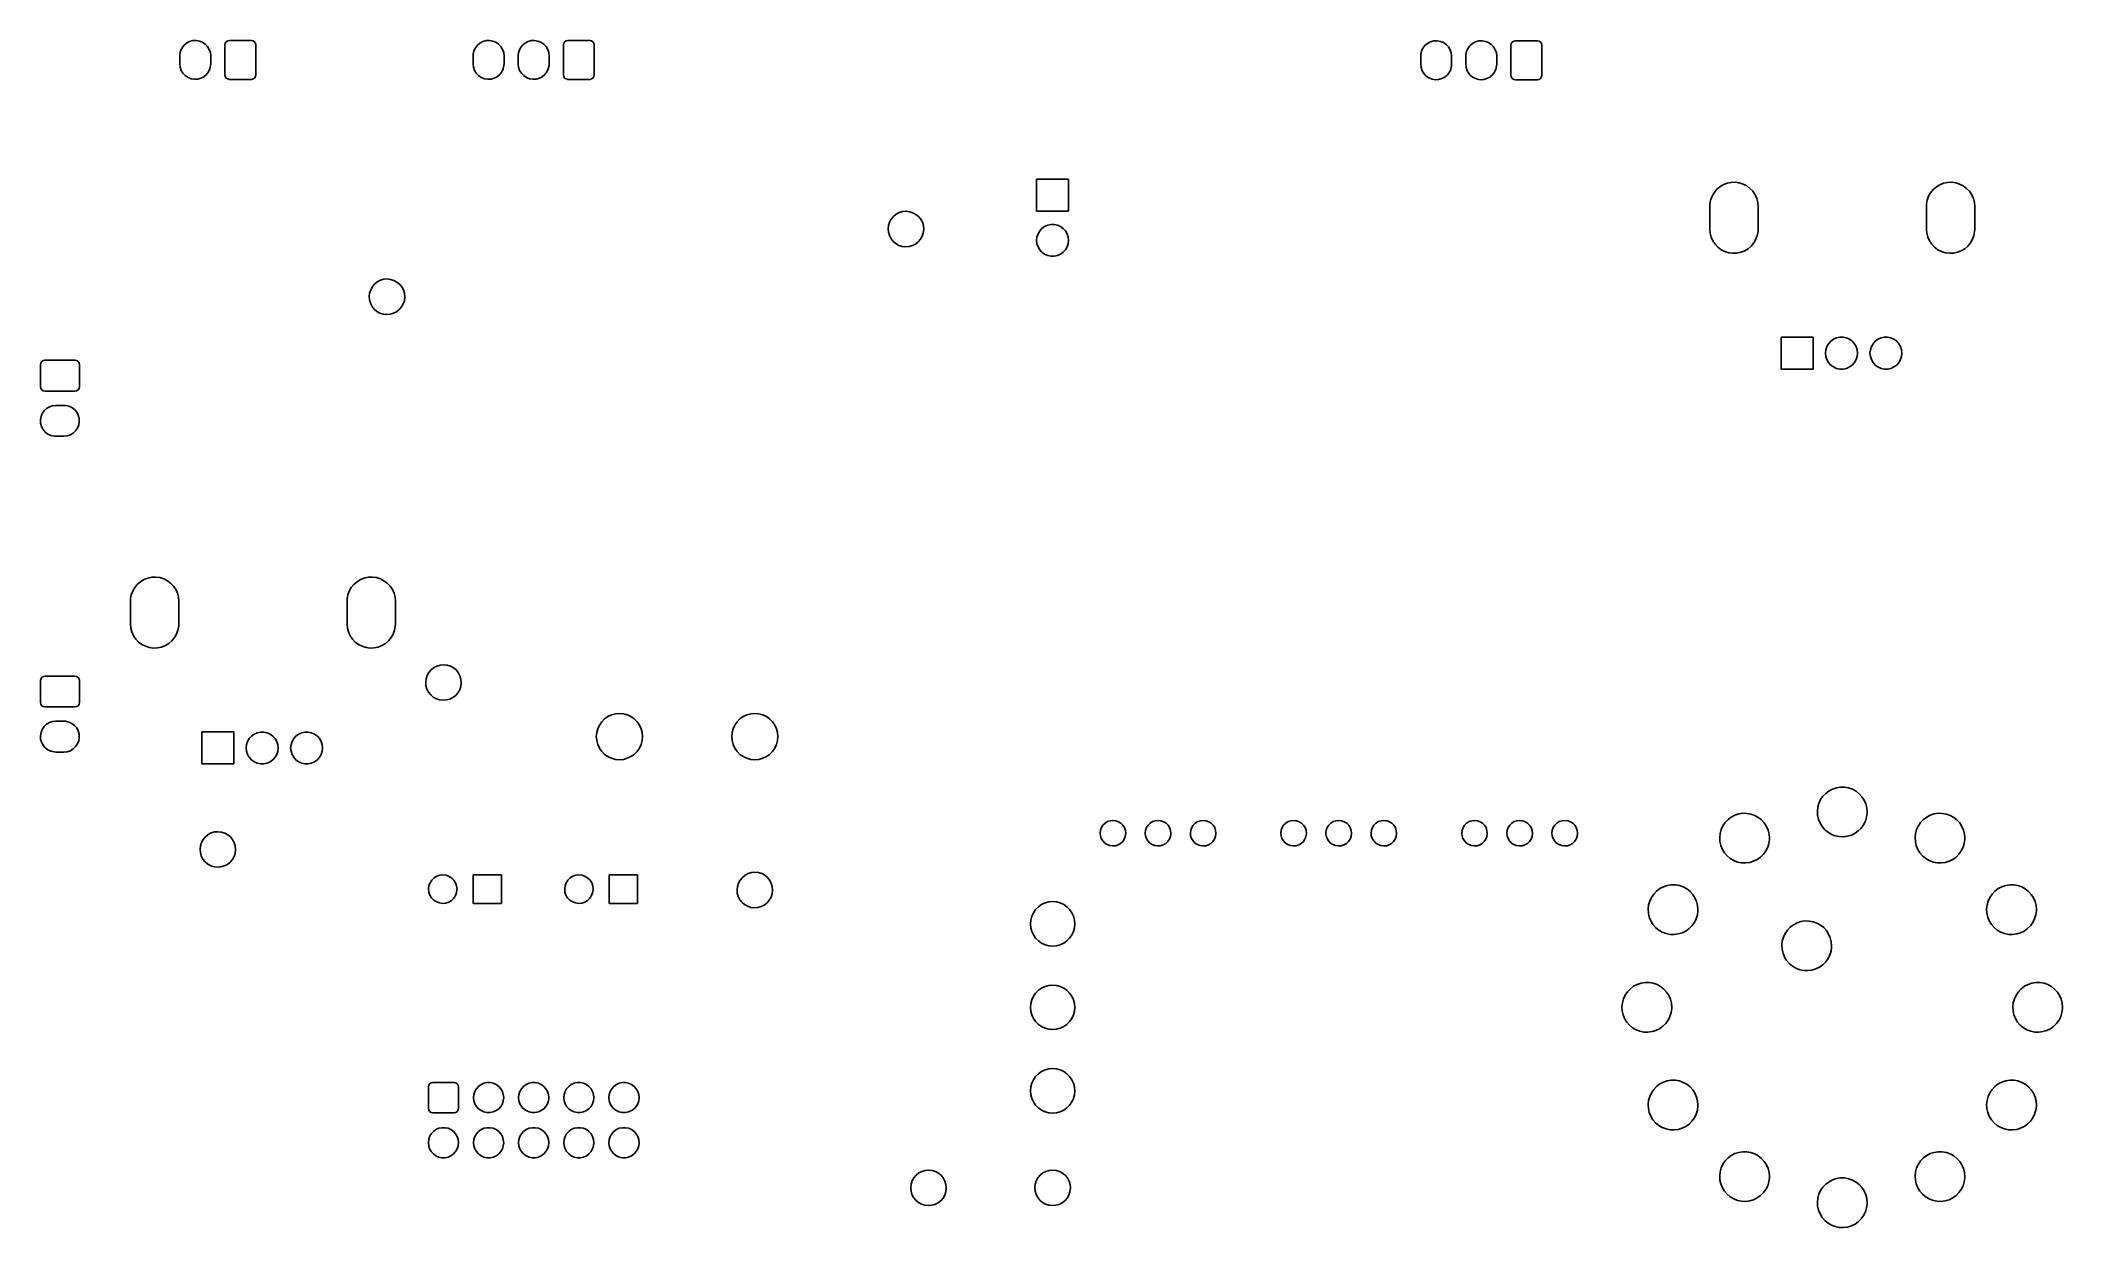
# Model space of a CAD drawing. Extents: x 93 to 206, y -133 to -66.
import ezdxf

# ---------------------------------------------------------------- set-up
doc = ezdxf.new("R2010")
doc.units = 0
doc.layers.add('BLACK', color=7, linetype='CONTINUOUS')

msp = doc.modelspace()

# ---------------------------------------------------------------- linework, layer by layer
at = {"layer": 'BLACK', "linetype": 'CONTINUOUS'}
for p, q in [((100.476, -66.9378), (100.481, -66.8408)), ((100.476, -67.3878), (100.476, -66.9378)), ((100.481, -66.8408), (100.522, -66.6574)), ((100.522, -66.6574), (100.602, -66.4871)), ((100.602, -66.4871), (100.716, -66.3378)), ((100.716, -66.3378), (100.86, -66.2165)), ((100.86, -66.2165), (101.026, -66.1289)), ((101.026, -66.1289), (101.207, -66.079)), ((101.207, -66.079), (101.395, -66.0692)), ((101.395, -66.0692), (101.58, -66.0998)), ((101.58, -66.0998), (101.754, -66.1696)), ((101.754, -66.1696), (101.91, -66.2753)), ((101.91, -66.2753), (102.039, -66.4118)), ((102.039, -66.4118), (102.136, -66.5729)), ((102.136, -66.5729), (102.196, -66.751)), ((102.196, -66.751), (102.216, -66.9378)), ((102.216, -66.9378), (102.216, -67.3878)), ((103.016, -66.3178), (103.035, -66.2221)), ((103.016, -68.0078), (103.016, -66.3178)), ((103.035, -66.2221), (103.089, -66.141)), ((103.089, -66.141), (103.17, -66.0868)), ((103.17, -66.0868), (103.266, -66.0678)), ((103.266, -66.0678), (104.506, -66.0678)), ((104.506, -66.0678), (104.602, -66.0868)), ((104.602, -66.0868), (104.683, -66.141)), ((104.683, -66.141), (104.737, -66.2221)), ((104.737, -66.2221), (104.756, -66.3178)), ((104.756, -66.3178), (104.756, -68.0078)), ((116.986, -66.9378), (116.991, -66.8408)), ((116.986, -67.3878), (116.986, -66.9378)), ((116.991, -66.8408), (117.032, -66.6574)), ((117.032, -66.6574), (117.112, -66.4871)), ((117.112, -66.4871), (117.226, -66.3378)), ((117.226, -66.3378), (117.37, -66.2165)), ((117.37, -66.2165), (117.536, -66.1289)), ((117.536, -66.1289), (117.717, -66.079)), ((117.717, -66.079), (117.905, -66.0692)), ((117.905, -66.0692), (118.09, -66.0998)), ((118.09, -66.0998), (118.264, -66.1696)), ((118.264, -66.1696), (118.42, -66.2753)), ((118.42, -66.2753), (118.549, -66.4118)), ((118.549, -66.4118), (118.646, -66.5729)), ((118.646, -66.5729), (118.706, -66.751)), ((118.706, -66.751), (118.726, -66.9378)), ((118.726, -66.9378), (118.726, -67.3878)), ((119.526, -66.9378), (119.531, -66.8408)), ((119.526, -67.3878), (119.526, -66.9378)), ((119.531, -66.8408), (119.572, -66.6574)), ((119.572, -66.6574), (119.652, -66.4871)), ((119.652, -66.4871), (119.766, -66.3378)), ((119.766, -66.3378), (119.91, -66.2165)), ((119.91, -66.2165), (120.076, -66.1289)), ((120.076, -66.1289), (120.257, -66.079)), ((120.257, -66.079), (120.445, -66.0692)), ((120.445, -66.0692), (120.63, -66.0998)), ((120.63, -66.0998), (120.804, -66.1696)), ((120.804, -66.1696), (120.96, -66.2753)), ((120.96, -66.2753), (121.089, -66.4118)), ((121.089, -66.4118), (121.186, -66.5729)), ((121.186, -66.5729), (121.246, -66.751)), ((121.246, -66.751), (121.266, -66.9378)), ((121.266, -66.9378), (121.266, -67.3878)), ((122.066, -66.3178), (122.085, -66.2221)), ((122.066, -68.0078), (122.066, -66.3178)), ((122.085, -66.2221), (122.139, -66.141)), ((122.139, -66.141), (122.22, -66.0868)), ((122.22, -66.0868), (122.316, -66.0678)), ((122.316, -66.0678), (123.556, -66.0678)), ((123.556, -66.0678), (123.652, -66.0868)), ((123.652, -66.0868), (123.733, -66.141)), ((123.733, -66.141), (123.787, -66.2221)), ((123.787, -66.2221), (123.806, -66.3178)), ((123.806, -66.3178), (123.806, -68.0078)), ((170.326, -66.9578), (170.331, -66.8608)), ((170.326, -67.4078), (170.326, -66.9578)), ((170.331, -66.8608), (170.372, -66.6774)), ((170.372, -66.6774), (170.452, -66.5071)), ((170.452, -66.5071), (170.566, -66.3578)), ((170.566, -66.3578), (170.71, -66.2365)), ((170.71, -66.2365), (170.876, -66.1489)), ((170.876, -66.1489), (171.057, -66.099)), ((171.057, -66.099), (171.245, -66.0892)), ((171.245, -66.0892), (171.43, -66.1198)), ((171.43, -66.1198), (171.604, -66.1896)), ((171.604, -66.1896), (171.76, -66.2953)), ((171.76, -66.2953), (171.889, -66.4318)), ((171.889, -66.4318), (171.986, -66.5929)), ((171.986, -66.5929), (172.046, -66.771)), ((172.046, -66.771), (172.066, -66.9578)), ((172.066, -66.9578), (172.066, -67.4078)), ((172.866, -66.9578), (172.871, -66.8608)), ((172.866, -67.4078), (172.866, -66.9578)), ((172.871, -66.8608), (172.912, -66.6774)), ((172.912, -66.6774), (172.992, -66.5071)), ((172.992, -66.5071), (173.106, -66.3578)), ((173.106, -66.3578), (173.25, -66.2365)), ((173.25, -66.2365), (173.416, -66.1489)), ((173.416, -66.1489), (173.597, -66.099)), ((173.597, -66.099), (173.785, -66.0892)), ((173.785, -66.0892), (173.97, -66.1198)), ((173.97, -66.1198), (174.144, -66.1896)), ((174.144, -66.1896), (174.3, -66.2953)), ((174.3, -66.2953), (174.429, -66.4318)), ((174.429, -66.4318), (174.526, -66.5929)), ((174.526, -66.5929), (174.586, -66.771)), ((174.586, -66.771), (174.606, -66.9578)), ((174.606, -66.9578), (174.606, -67.4078)), ((175.406, -66.3378), (175.425, -66.2421)), ((175.406, -68.0278), (175.406, -66.3378)), ((175.425, -66.2421), (175.479, -66.161)), ((175.479, -66.161), (175.56, -66.1068)), ((175.56, -66.1068), (175.656, -66.0878)), ((175.656, -66.0878), (176.896, -66.0878)), ((176.896, -66.0878), (176.992, -66.1068)), ((176.992, -66.1068), (177.073, -66.161)), ((177.073, -66.161), (177.127, -66.2421)), ((177.127, -66.2421), (177.146, -66.3378)), ((177.146, -66.3378), (177.146, -68.0278)), ((100.496, -67.5746), (100.476, -67.3878)), ((100.556, -67.7527), (100.496, -67.5746)), ((100.653, -67.9138), (100.556, -67.7527)), ((100.782, -68.0503), (100.653, -67.9138)), ((100.938, -68.156), (100.782, -68.0503)), ((101.112, -68.2258), (100.938, -68.156)), ((101.297, -68.2564), (101.112, -68.2258)), ((101.485, -68.2466), (101.297, -68.2564)), ((101.666, -68.1967), (101.485, -68.2466)), ((101.832, -68.1091), (101.666, -68.1967)), ((101.976, -67.9878), (101.832, -68.1091)), ((102.09, -67.8385), (101.976, -67.9878)), ((102.17, -67.6682), (102.09, -67.8385)), ((102.211, -67.4848), (102.17, -67.6682)), ((102.216, -67.3878), (102.211, -67.4848)), ((103.035, -68.1035), (103.016, -68.0078)), ((103.089, -68.1846), (103.035, -68.1035)), ((103.17, -68.2388), (103.089, -68.1846)), ((103.266, -68.2578), (103.17, -68.2388)), ((104.506, -68.2578), (103.266, -68.2578)), ((104.602, -68.2388), (104.506, -68.2578)), ((104.683, -68.1846), (104.602, -68.2388)), ((104.737, -68.1035), (104.683, -68.1846)), ((104.756, -68.0078), (104.737, -68.1035)), ((117.006, -67.5746), (116.986, -67.3878)), ((117.066, -67.7527), (117.006, -67.5746)), ((117.163, -67.9138), (117.066, -67.7527)), ((117.292, -68.0503), (117.163, -67.9138)), ((117.448, -68.156), (117.292, -68.0503)), ((117.622, -68.2258), (117.448, -68.156)), ((117.807, -68.2564), (117.622, -68.2258)), ((117.995, -68.2466), (117.807, -68.2564)), ((118.176, -68.1967), (117.995, -68.2466)), ((118.342, -68.1091), (118.176, -68.1967)), ((118.486, -67.9878), (118.342, -68.1091)), ((118.6, -67.8385), (118.486, -67.9878)), ((118.68, -67.6682), (118.6, -67.8385)), ((118.721, -67.4848), (118.68, -67.6682)), ((118.726, -67.3878), (118.721, -67.4848)), ((119.546, -67.5746), (119.526, -67.3878)), ((119.606, -67.7527), (119.546, -67.5746)), ((119.703, -67.9138), (119.606, -67.7527)), ((119.832, -68.0503), (119.703, -67.9138)), ((119.988, -68.156), (119.832, -68.0503)), ((120.162, -68.2258), (119.988, -68.156)), ((120.347, -68.2564), (120.162, -68.2258)), ((120.535, -68.2466), (120.347, -68.2564)), ((120.716, -68.1967), (120.535, -68.2466)), ((120.882, -68.1091), (120.716, -68.1967)), ((121.026, -67.9878), (120.882, -68.1091)), ((121.14, -67.8385), (121.026, -67.9878)), ((121.22, -67.6682), (121.14, -67.8385)), ((121.261, -67.4848), (121.22, -67.6682)), ((121.266, -67.3878), (121.261, -67.4848)), ((122.085, -68.1035), (122.066, -68.0078)), ((122.139, -68.1846), (122.085, -68.1035)), ((122.22, -68.2388), (122.139, -68.1846)), ((122.316, -68.2578), (122.22, -68.2388)), ((123.556, -68.2578), (122.316, -68.2578)), ((123.652, -68.2388), (123.556, -68.2578)), ((123.733, -68.1846), (123.652, -68.2388)), ((123.787, -68.1035), (123.733, -68.1846)), ((123.806, -68.0078), (123.787, -68.1035)), ((170.346, -67.5946), (170.326, -67.4078)), ((170.406, -67.7727), (170.346, -67.5946)), ((170.503, -67.9338), (170.406, -67.7727)), ((170.632, -68.0703), (170.503, -67.9338)), ((170.788, -68.176), (170.632, -68.0703)), ((170.962, -68.2458), (170.788, -68.176)), ((171.147, -68.2764), (170.962, -68.2458)), ((171.335, -68.2666), (171.147, -68.2764)), ((171.516, -68.2167), (171.335, -68.2666)), ((171.682, -68.1291), (171.516, -68.2167)), ((171.826, -68.0078), (171.682, -68.1291)), ((171.94, -67.8585), (171.826, -68.0078)), ((172.02, -67.6882), (171.94, -67.8585)), ((172.061, -67.5048), (172.02, -67.6882)), ((172.066, -67.4078), (172.061, -67.5048)), ((172.886, -67.5946), (172.866, -67.4078)), ((172.946, -67.7727), (172.886, -67.5946)), ((173.043, -67.9338), (172.946, -67.7727)), ((173.172, -68.0703), (173.043, -67.9338)), ((173.328, -68.176), (173.172, -68.0703)), ((173.502, -68.2458), (173.328, -68.176)), ((173.687, -68.2764), (173.502, -68.2458)), ((173.875, -68.2666), (173.687, -68.2764)), ((174.056, -68.2167), (173.875, -68.2666)), ((174.222, -68.1291), (174.056, -68.2167)), ((174.366, -68.0078), (174.222, -68.1291)), ((174.48, -67.8585), (174.366, -68.0078)), ((174.56, -67.6882), (174.48, -67.8585)), ((174.601, -67.5048), (174.56, -67.6882)), ((174.606, -67.4078), (174.601, -67.5048)), ((175.425, -68.1235), (175.406, -68.0278)), ((175.479, -68.2046), (175.425, -68.1235)), ((175.56, -68.2588), (175.479, -68.2046)), ((175.656, -68.2778), (175.56, -68.2588)), ((176.896, -68.2778), (175.656, -68.2778)), ((176.992, -68.2588), (176.896, -68.2778)), ((177.073, -68.2046), (176.992, -68.2588)), ((177.127, -68.1235), (177.073, -68.2046)), ((177.146, -68.0278), (177.127, -68.1235)), ((148.706, -75.6828), (148.706, -73.8828)), ((148.706, -73.8828), (150.506, -73.8828)), ((150.506, -73.8828), (150.506, -75.6828)), ((186.606, -75.2848), (186.647, -75.0585)), ((186.647, -75.0585), (186.725, -74.8423)), ((186.725, -74.8423), (186.839, -74.6425)), ((186.839, -74.6425), (186.985, -74.4647)), ((186.985, -74.4647), (187.159, -74.3139)), ((187.159, -74.3139), (187.355, -74.1946)), ((187.355, -74.1946), (187.569, -74.1102)), ((187.569, -74.1102), (187.794, -74.0629)), ((187.794, -74.0629), (188.024, -74.0543)), ((188.024, -74.0543), (188.252, -74.0845)), ((188.252, -74.0845), (188.472, -74.1527)), ((188.472, -74.1527), (188.677, -74.2569)), ((188.677, -74.2569), (188.861, -74.3942)), ((188.861, -74.3942), (189.02, -74.5606)), ((189.02, -74.5606), (189.148, -74.7514)), ((189.148, -74.7514), (189.243, -74.9611)), ((189.243, -74.9611), (189.301, -75.1837)), ((198.798, -75.2848), (198.839, -75.0585)), ((198.839, -75.0585), (198.917, -74.8423)), ((198.917, -74.8423), (199.031, -74.6425)), ((199.031, -74.6425), (199.177, -74.4647)), ((199.177, -74.4647), (199.351, -74.3139)), ((199.351, -74.3139), (199.547, -74.1946)), ((199.547, -74.1946), (199.761, -74.1102)), ((199.761, -74.1102), (199.986, -74.0629)), ((199.986, -74.0629), (200.216, -74.0543)), ((200.216, -74.0543), (200.444, -74.0845)), ((200.444, -74.0845), (200.664, -74.1527)), ((200.664, -74.1527), (200.869, -74.2569)), ((200.869, -74.2569), (201.053, -74.3942)), ((201.053, -74.3942), (201.212, -74.5606)), ((201.212, -74.5606), (201.34, -74.7514)), ((201.34, -74.7514), (201.435, -74.9611)), ((201.435, -74.9611), (201.493, -75.1837)), ((140.432, -76.2939), (140.526, -76.1228)), ((140.526, -76.1228), (140.651, -75.9733)), ((140.651, -75.9733), (140.803, -75.851)), ((140.803, -75.851), (140.976, -75.7606)), ((140.976, -75.7606), (141.164, -75.7055)), ((141.164, -75.7055), (141.358, -75.6878)), ((141.358, -75.6878), (141.552, -75.7082)), ((141.552, -75.7082), (141.739, -75.7659)), ((141.739, -75.7659), (141.91, -75.8588)), ((141.91, -75.8588), (142.061, -75.9832)), ((142.061, -75.9832), (142.184, -76.1344)), ((142.184, -76.1344), (142.276, -76.3067)), ((150.506, -75.6828), (148.706, -75.6828)), ((186.6, -75.4128), (186.606, -75.2848)), ((186.6, -76.6928), (186.6, -75.4128)), ((189.301, -75.1837), (189.32, -75.4128)), ((189.32, -75.4128), (189.32, -76.6928)), ((198.792, -75.4128), (198.798, -75.2848)), ((198.792, -76.6928), (198.792, -75.4128)), ((201.493, -75.1837), (201.512, -75.4128)), ((201.512, -75.4128), (201.512, -76.6928)), ((140.351, -76.6738), (140.373, -76.4799)), ((140.367, -76.8683), (140.351, -76.6738)), ((140.421, -77.0559), (140.367, -76.8683)), ((140.373, -76.4799), (140.432, -76.2939)), ((140.51, -77.2295), (140.421, -77.0559)), ((140.632, -77.3825), (140.51, -77.2295)), ((140.78, -77.5089), (140.632, -77.3825)), ((142.168, -77.2642), (142.041, -77.412)), ((142.265, -77.0945), (142.168, -77.2642)), ((142.326, -76.9093), (142.265, -77.0945)), ((142.276, -76.3067), (142.332, -76.4936)), ((142.351, -76.7157), (142.326, -76.9093)), ((142.332, -76.4936), (142.351, -76.6878)), ((142.351, -76.6878), (142.351, -76.7157)), ((148.706, -77.3228), (148.726, -77.1357)), ((148.726, -77.5099), (148.706, -77.3228)), ((148.726, -77.1357), (148.784, -76.9567)), ((148.784, -76.9567), (148.878, -76.7938)), ((148.878, -76.7938), (149.004, -76.654)), ((149.004, -76.654), (149.156, -76.5434)), ((149.156, -76.5434), (149.328, -76.4668)), ((149.328, -76.4668), (149.512, -76.4277)), ((149.512, -76.4277), (149.7, -76.4277)), ((149.7, -76.4277), (149.884, -76.4668)), ((149.884, -76.4668), (150.056, -76.5434)), ((150.056, -76.5434), (150.208, -76.654)), ((150.208, -76.654), (150.334, -76.7938)), ((150.334, -76.7938), (150.428, -76.9567)), ((150.428, -76.9567), (150.486, -77.1357)), ((150.486, -77.1357), (150.506, -77.3228)), ((150.506, -77.3228), (150.486, -77.5099)), ((186.619, -76.9219), (186.6, -76.6928)), ((186.677, -77.1445), (186.619, -76.9219)), ((186.772, -77.3542), (186.677, -77.1445)), ((186.9, -77.545), (186.772, -77.3542)), ((189.195, -77.2633), (189.081, -77.4631)), ((189.273, -77.0471), (189.195, -77.2633)), ((189.314, -76.8208), (189.273, -77.0471)), ((189.32, -76.6928), (189.314, -76.8208)), ((198.811, -76.9219), (198.792, -76.6928)), ((198.869, -77.1445), (198.811, -76.9219)), ((198.964, -77.3542), (198.869, -77.1445)), ((199.092, -77.545), (198.964, -77.3542)), ((201.387, -77.2633), (201.273, -77.4631)), ((201.465, -77.0471), (201.387, -77.2633)), ((201.506, -76.8208), (201.465, -77.0471)), ((201.512, -76.6928), (201.506, -76.8208)), ((140.951, -77.6042), (140.78, -77.5089)), ((141.136, -77.6645), (140.951, -77.6042)), ((141.33, -77.6876), (141.136, -77.6645)), ((141.525, -77.6726), (141.33, -77.6876)), ((141.713, -77.6201), (141.525, -77.6726)), ((141.887, -77.5321), (141.713, -77.6201)), ((142.041, -77.412), (141.887, -77.5321)), ((148.784, -77.6889), (148.726, -77.5099)), ((148.878, -77.8518), (148.784, -77.6889)), ((149.004, -77.9916), (148.878, -77.8518)), ((149.156, -78.1022), (149.004, -77.9916)), ((149.328, -78.1788), (149.156, -78.1022)), ((149.512, -78.2179), (149.328, -78.1788)), ((149.7, -78.2179), (149.512, -78.2179)), ((149.884, -78.1788), (149.7, -78.2179)), ((150.056, -78.1022), (149.884, -78.1788)), ((150.208, -77.9916), (150.056, -78.1022)), ((150.334, -77.8518), (150.208, -77.9916)), ((150.428, -77.6889), (150.334, -77.8518)), ((150.486, -77.5099), (150.428, -77.6889)), ((187.059, -77.7114), (186.9, -77.545)), ((187.243, -77.8487), (187.059, -77.7114)), ((187.448, -77.9529), (187.243, -77.8487)), ((187.668, -78.0211), (187.448, -77.9529)), ((187.896, -78.0513), (187.668, -78.0211)), ((188.126, -78.0427), (187.896, -78.0513)), ((188.351, -77.9954), (188.126, -78.0427)), ((188.565, -77.911), (188.351, -77.9954)), ((188.761, -77.7917), (188.565, -77.911)), ((188.935, -77.6409), (188.761, -77.7917)), ((189.081, -77.4631), (188.935, -77.6409)), ((199.251, -77.7114), (199.092, -77.545)), ((199.435, -77.8487), (199.251, -77.7114)), ((199.64, -77.9529), (199.435, -77.8487)), ((199.86, -78.0211), (199.64, -77.9529)), ((200.088, -78.0513), (199.86, -78.0211)), ((200.318, -78.0427), (200.088, -78.0513)), ((200.543, -77.9954), (200.318, -78.0427)), ((200.757, -77.911), (200.543, -77.9954)), ((200.953, -77.7917), (200.757, -77.911)), ((201.127, -77.6409), (200.953, -77.7917)), ((201.273, -77.4631), (201.127, -77.6409)), ((111.441, -79.7833), (111.593, -79.661)), ((111.593, -79.661), (111.766, -79.5706)), ((111.766, -79.5706), (111.954, -79.5155)), ((111.954, -79.5155), (112.148, -79.4978)), ((112.148, -79.4978), (112.342, -79.5182)), ((112.342, -79.5182), (112.529, -79.5759)), ((112.529, -79.5759), (112.7, -79.6688)), ((112.7, -79.6688), (112.851, -79.7932)), ((111.141, -80.4838), (111.163, -80.2899)), ((111.157, -80.6783), (111.141, -80.4838)), ((111.211, -80.8659), (111.157, -80.6783)), ((111.163, -80.2899), (111.222, -80.1039)), ((111.222, -80.1039), (111.316, -79.9328)), ((111.316, -79.9328), (111.441, -79.7833)), ((112.851, -79.7932), (112.974, -79.9444)), ((112.974, -79.9444), (113.066, -80.1167)), ((113.116, -80.7193), (113.055, -80.9045)), ((113.066, -80.1167), (113.122, -80.3036)), ((113.141, -80.5257), (113.116, -80.7193)), ((113.122, -80.3036), (113.141, -80.4978)), ((113.141, -80.4978), (113.141, -80.5257)), ((111.3, -81.0395), (111.211, -80.8659)), ((111.422, -81.1925), (111.3, -81.0395)), ((111.57, -81.3189), (111.422, -81.1925)), ((111.741, -81.4142), (111.57, -81.3189)), ((111.926, -81.4745), (111.741, -81.4142)), ((112.12, -81.4976), (111.926, -81.4745)), ((112.315, -81.4826), (112.12, -81.4976)), ((112.503, -81.4301), (112.315, -81.4826)), ((112.677, -81.3421), (112.503, -81.4301)), ((112.831, -81.222), (112.677, -81.3421)), ((112.958, -81.0742), (112.831, -81.222)), ((113.055, -80.9045), (112.958, -81.0742)), ((190.616, -84.5728), (190.616, -82.7728)), ((190.616, -82.7728), (192.416, -82.7728)), ((192.416, -82.7728), (192.416, -84.5728)), ((193.288, -83.1438), (193.414, -83.004)), ((193.414, -83.004), (193.566, -82.8934)), ((193.566, -82.8934), (193.738, -82.8168)), ((193.738, -82.8168), (193.922, -82.7777)), ((193.922, -82.7777), (194.11, -82.7777)), ((194.11, -82.7777), (194.294, -82.8168)), ((194.294, -82.8168), (194.466, -82.8934)), ((194.466, -82.8934), (194.618, -83.004)), ((194.618, -83.004), (194.744, -83.1438)), ((195.788, -83.1438), (195.914, -83.004)), ((195.914, -83.004), (196.066, -82.8934)), ((196.066, -82.8934), (196.238, -82.8168)), ((196.238, -82.8168), (196.422, -82.7777)), ((196.422, -82.7777), (196.61, -82.7777)), ((196.61, -82.7777), (196.794, -82.8168)), ((196.794, -82.8168), (196.966, -82.8934)), ((196.966, -82.8934), (197.118, -83.004)), ((197.118, -83.004), (197.244, -83.1438)), ((92.631, -84.3228), (92.65, -84.2271)), ((92.65, -84.2271), (92.7042, -84.146)), ((92.7042, -84.146), (92.7853, -84.0918)), ((92.7853, -84.0918), (92.881, -84.0728)), ((92.881, -84.0728), (94.571, -84.0728)), ((94.571, -84.0728), (94.6667, -84.0918)), ((94.6667, -84.0918), (94.7478, -84.146)), ((94.7478, -84.146), (94.802, -84.2271)), ((94.802, -84.2271), (94.821, -84.3228)), ((193.116, -83.6728), (193.136, -83.4857)), ((193.136, -83.8599), (193.116, -83.6728)), ((193.136, -83.4857), (193.194, -83.3067)), ((193.194, -84.0389), (193.136, -83.8599)), ((193.194, -83.3067), (193.288, -83.1438)), ((193.288, -84.2018), (193.194, -84.0389)), ((193.414, -84.3416), (193.288, -84.2018)), ((194.744, -84.2018), (194.618, -84.3416)), ((194.744, -83.1438), (194.838, -83.3067)), ((194.838, -84.0389), (194.744, -84.2018)), ((194.838, -83.3067), (194.896, -83.4857)), ((194.896, -83.8599), (194.838, -84.0389)), ((194.896, -83.4857), (194.916, -83.6728)), ((194.916, -83.6728), (194.896, -83.8599)), ((195.616, -83.6728), (195.636, -83.4857)), ((195.636, -83.8599), (195.616, -83.6728)), ((195.636, -83.4857), (195.694, -83.3067)), ((195.694, -84.0389), (195.636, -83.8599)), ((195.694, -83.3067), (195.788, -83.1438)), ((195.788, -84.2018), (195.694, -84.0389)), ((195.914, -84.3416), (195.788, -84.2018)), ((197.244, -84.2018), (197.118, -84.3416)), ((197.244, -83.1438), (197.338, -83.3067)), ((197.338, -84.0389), (197.244, -84.2018)), ((197.338, -83.3067), (197.396, -83.4857)), ((197.396, -83.8599), (197.338, -84.0389)), ((197.396, -83.4857), (197.416, -83.6728)), ((197.416, -83.6728), (197.396, -83.8599)), ((92.631, -85.5628), (92.631, -84.3228)), ((94.821, -84.3228), (94.821, -85.5628)), ((192.416, -84.5728), (190.616, -84.5728)), ((193.566, -84.4522), (193.414, -84.3416)), ((193.738, -84.5288), (193.566, -84.4522)), ((193.922, -84.5679), (193.738, -84.5288)), ((194.11, -84.5679), (193.922, -84.5679)), ((194.294, -84.5288), (194.11, -84.5679)), ((194.466, -84.4522), (194.294, -84.5288)), ((194.618, -84.3416), (194.466, -84.4522)), ((196.066, -84.4522), (195.914, -84.3416)), ((196.238, -84.5288), (196.066, -84.4522)), ((196.422, -84.5679), (196.238, -84.5288)), ((196.61, -84.5679), (196.422, -84.5679)), ((196.794, -84.5288), (196.61, -84.5679)), ((196.966, -84.4522), (196.794, -84.5288)), ((197.118, -84.3416), (196.966, -84.4522)), ((92.65, -85.6585), (92.631, -85.5628)), ((92.7042, -85.7396), (92.65, -85.6585)), ((92.7853, -85.7938), (92.7042, -85.7396)), ((92.881, -85.8128), (92.7853, -85.7938)), ((94.571, -85.8128), (92.881, -85.8128)), ((94.6667, -85.7938), (94.571, -85.8128)), ((94.7478, -85.7396), (94.6667, -85.7938)), ((94.802, -85.6585), (94.7478, -85.7396)), ((94.821, -85.5628), (94.802, -85.6585)), ((92.6324, -87.4342), (92.663, -87.2488)), ((92.6422, -87.6219), (92.6324, -87.4342)), ((92.6921, -87.8031), (92.6422, -87.6219)), ((92.663, -87.2488), (92.7328, -87.0744)), ((92.7328, -87.0744), (92.8385, -86.9189)), ((92.8385, -86.9189), (92.975, -86.7898)), ((92.975, -86.7898), (93.1361, -86.693)), ((93.1361, -86.693), (93.3142, -86.6331)), ((93.3142, -86.6331), (93.501, -86.6128)), ((93.501, -86.6128), (93.951, -86.6128)), ((93.951, -86.6128), (94.048, -86.6182)), ((94.048, -86.6182), (94.2314, -86.6592)), ((94.2314, -86.6592), (94.4017, -86.7386)), ((94.4017, -86.7386), (94.551, -86.8528)), ((94.551, -86.8528), (94.6723, -86.9963)), ((94.6723, -86.9963), (94.7599, -87.1625)), ((94.7599, -87.1625), (94.8098, -87.3437)), ((94.8196, -87.5314), (94.789, -87.7168)), ((94.8098, -87.3437), (94.8196, -87.5314)), ((92.7797, -87.9693), (92.6921, -87.8031)), ((92.901, -88.1128), (92.7797, -87.9693)), ((93.0503, -88.227), (92.901, -88.1128)), ((93.2206, -88.3064), (93.0503, -88.227)), ((93.404, -88.3474), (93.2206, -88.3064)), ((93.501, -88.3528), (93.404, -88.3474)), ((93.951, -88.3528), (93.501, -88.3528)), ((94.1378, -88.3325), (93.951, -88.3528)), ((94.3159, -88.2726), (94.1378, -88.3325)), ((94.477, -88.1758), (94.3159, -88.2726)), ((94.6135, -88.0467), (94.477, -88.1758)), ((94.7192, -87.8912), (94.6135, -88.0467)), ((94.789, -87.7168), (94.7192, -87.8912)), ((97.9392, -96.8675), (98.085, -96.6897)), ((98.085, -96.6897), (98.2587, -96.5389)), ((98.2587, -96.5389), (98.4553, -96.4196)), ((98.4553, -96.4196), (98.6692, -96.3352)), ((98.6692, -96.3352), (98.8943, -96.2879)), ((98.8943, -96.2879), (99.1241, -96.2793)), ((99.1241, -96.2793), (99.352, -96.3095)), ((99.352, -96.3095), (99.5717, -96.3777)), ((99.5717, -96.3777), (99.7767, -96.4819)), ((99.7767, -96.4819), (99.9612, -96.6192)), ((99.9612, -96.6192), (100.12, -96.7856)), ((110.131, -96.8675), (110.277, -96.6897)), ((110.277, -96.6897), (110.451, -96.5389)), ((110.451, -96.5389), (110.647, -96.4196)), ((110.647, -96.4196), (110.861, -96.3352)), ((110.861, -96.3352), (111.086, -96.2879)), ((111.086, -96.2879), (111.316, -96.2793)), ((111.316, -96.2793), (111.544, -96.3095)), ((111.544, -96.3095), (111.764, -96.3777)), ((111.764, -96.3777), (111.969, -96.4819)), ((111.969, -96.4819), (112.153, -96.6192)), ((112.153, -96.6192), (112.312, -96.7856)), ((97.7, -97.6378), (97.706, -97.5098)), ((97.7, -98.9178), (97.7, -97.6378)), ((97.706, -97.5098), (97.747, -97.2835)), ((97.747, -97.2835), (97.8254, -97.0673)), ((97.8254, -97.0673), (97.9392, -96.8675)), ((100.12, -96.7856), (100.248, -96.9764)), ((100.248, -96.9764), (100.343, -97.1861)), ((100.343, -97.1861), (100.401, -97.4087)), ((100.401, -97.4087), (100.42, -97.6378)), ((100.42, -97.6378), (100.42, -98.9178)), ((109.892, -97.6378), (109.898, -97.5098)), ((109.892, -98.9178), (109.892, -97.6378)), ((109.898, -97.5098), (109.939, -97.2835)), ((109.939, -97.2835), (110.017, -97.0673)), ((110.017, -97.0673), (110.131, -96.8675)), ((112.312, -96.7856), (112.44, -96.9764)), ((112.44, -96.9764), (112.535, -97.1861)), ((112.535, -97.1861), (112.593, -97.4087)), ((112.593, -97.4087), (112.612, -97.6378)), ((112.612, -97.6378), (112.612, -98.9178)), ((97.7194, -99.1469), (97.7, -98.9178)), ((100.42, -98.9178), (100.414, -99.0458)), ((109.911, -99.1469), (109.892, -98.9178)), ((112.612, -98.9178), (112.606, -99.0458)), ((97.7772, -99.3695), (97.7194, -99.1469)), ((97.8717, -99.5792), (97.7772, -99.3695)), ((98.0001, -99.77), (97.8717, -99.5792)), ((98.1588, -99.9364), (98.0001, -99.77)), ((98.3433, -100.074), (98.1588, -99.9364)), ((98.5483, -100.178), (98.3433, -100.074)), ((99.6647, -100.136), (99.4508, -100.22)), ((99.8613, -100.017), (99.6647, -100.136)), ((100.035, -99.8659), (99.8613, -100.017)), ((100.181, -99.6881), (100.035, -99.8659)), ((100.295, -99.4883), (100.181, -99.6881)), ((100.373, -99.2721), (100.295, -99.4883)), ((100.414, -99.0458), (100.373, -99.2721)), ((109.969, -99.3695), (109.911, -99.1469)), ((110.064, -99.5792), (109.969, -99.3695)), ((110.192, -99.77), (110.064, -99.5792)), ((110.351, -99.9364), (110.192, -99.77)), ((110.535, -100.074), (110.351, -99.9364)), ((110.74, -100.178), (110.535, -100.074)), ((111.857, -100.136), (111.643, -100.22)), ((112.053, -100.017), (111.857, -100.136)), ((112.227, -99.8659), (112.053, -100.017)), ((112.373, -99.6881), (112.227, -99.8659)), ((112.487, -99.4883), (112.373, -99.6881)), ((112.565, -99.2721), (112.487, -99.4883)), ((112.606, -99.0458), (112.565, -99.2721)), ((98.768, -100.246), (98.5483, -100.178)), ((98.9959, -100.276), (98.768, -100.246)), ((99.2257, -100.268), (98.9959, -100.276)), ((99.4508, -100.22), (99.2257, -100.268)), ((110.96, -100.246), (110.74, -100.178)), ((111.188, -100.276), (110.96, -100.246)), ((111.418, -100.268), (111.188, -100.276)), ((111.643, -100.22), (111.418, -100.268)), ((114.768, -101.378), (114.941, -101.288)), ((114.941, -101.288), (115.129, -101.233)), ((115.129, -101.233), (115.323, -101.215)), ((115.323, -101.215), (115.517, -101.235)), ((115.517, -101.235), (115.704, -101.293)), ((115.704, -101.293), (115.875, -101.386)), ((92.631, -102.103), (92.65, -102.007)), ((92.631, -103.343), (92.631, -102.103)), ((92.65, -102.007), (92.7042, -101.926)), ((92.7042, -101.926), (92.7853, -101.872)), ((92.7853, -101.872), (92.881, -101.853)), ((92.881, -101.853), (94.571, -101.853)), ((94.571, -101.853), (94.6667, -101.872)), ((94.6667, -101.872), (94.7478, -101.926)), ((94.7478, -101.926), (94.802, -102.007)), ((94.802, -102.007), (94.821, -102.103)), ((94.821, -102.103), (94.821, -103.343)), ((114.316, -102.201), (114.338, -102.007)), ((114.332, -102.395), (114.316, -102.201)), ((114.386, -102.583), (114.332, -102.395)), ((114.338, -102.007), (114.397, -101.821)), ((114.397, -101.821), (114.491, -101.65)), ((114.491, -101.65), (114.616, -101.5)), ((114.616, -101.5), (114.768, -101.378)), ((115.875, -101.386), (116.026, -101.51)), ((116.026, -101.51), (116.149, -101.661)), ((116.149, -101.661), (116.241, -101.834)), ((116.291, -102.436), (116.23, -102.622)), ((116.241, -101.834), (116.297, -102.021)), ((116.316, -102.243), (116.291, -102.436)), ((116.297, -102.021), (116.316, -102.215)), ((116.316, -102.215), (116.316, -102.243)), ((92.65, -103.438), (92.631, -103.343)), ((92.7042, -103.52), (92.65, -103.438)), ((92.7853, -103.574), (92.7042, -103.52)), ((92.881, -103.593), (92.7853, -103.574)), ((94.6667, -103.574), (94.571, -103.593)), ((94.7478, -103.52), (94.6667, -103.574)), ((94.802, -103.438), (94.7478, -103.52)), ((94.821, -103.343), (94.802, -103.438)), ((114.475, -102.757), (114.386, -102.583)), ((114.597, -102.909), (114.475, -102.757)), ((114.745, -103.036), (114.597, -102.909)), ((114.916, -103.131), (114.745, -103.036)), ((115.101, -103.191), (114.916, -103.131)), ((115.295, -103.215), (115.101, -103.191)), ((115.49, -103.2), (115.295, -103.215)), ((115.678, -103.147), (115.49, -103.2)), ((115.852, -103.059), (115.678, -103.147)), ((116.006, -102.939), (115.852, -103.059)), ((116.133, -102.791), (116.006, -102.939)), ((116.23, -102.622), (116.133, -102.791)), ((92.7328, -104.854), (92.8385, -104.699)), ((92.8385, -104.699), (92.975, -104.57)), ((94.571, -103.593), (92.881, -103.593)), ((92.975, -104.57), (93.1361, -104.473)), ((93.1361, -104.473), (93.3142, -104.413)), ((93.3142, -104.413), (93.501, -104.393)), ((93.501, -104.393), (93.951, -104.393)), ((93.951, -104.393), (94.048, -104.398)), ((94.048, -104.398), (94.2314, -104.439)), ((94.2314, -104.439), (94.4017, -104.519)), ((94.4017, -104.519), (94.551, -104.633)), ((94.551, -104.633), (94.6723, -104.776)), ((124, -104.818), (124.096, -104.613)), ((124.096, -104.613), (124.226, -104.427)), ((124.226, -104.427), (124.386, -104.267)), ((124.386, -104.267), (124.572, -104.137)), ((124.572, -104.137), (124.777, -104.041)), ((124.777, -104.041), (124.996, -103.983)), ((124.996, -103.983), (125.222, -103.963)), ((125.222, -103.963), (125.448, -103.983)), ((125.448, -103.983), (125.667, -104.041)), ((125.667, -104.041), (125.872, -104.137)), ((125.872, -104.137), (126.058, -104.267)), ((126.058, -104.267), (126.218, -104.427)), ((126.218, -104.427), (126.348, -104.613)), ((126.348, -104.613), (126.444, -104.818)), ((131.62, -104.818), (131.716, -104.613)), ((131.716, -104.613), (131.846, -104.427)), ((131.846, -104.427), (132.006, -104.267)), ((132.006, -104.267), (132.192, -104.137)), ((132.192, -104.137), (132.397, -104.041)), ((132.397, -104.041), (132.616, -103.983)), ((132.616, -103.983), (132.842, -103.963)), ((132.842, -103.963), (133.068, -103.983)), ((133.068, -103.983), (133.287, -104.041)), ((133.287, -104.041), (133.492, -104.137)), ((133.492, -104.137), (133.678, -104.267)), ((133.678, -104.267), (133.838, -104.427)), ((133.838, -104.427), (133.968, -104.613)), ((133.968, -104.613), (134.064, -104.818)), ((92.6324, -105.214), (92.663, -105.029)), ((92.6422, -105.402), (92.6324, -105.214)), ((92.6921, -105.583), (92.6422, -105.402)), ((92.663, -105.029), (92.7328, -104.854)), ((92.7797, -105.749), (92.6921, -105.583)), ((92.901, -105.893), (92.7797, -105.749)), ((94.6135, -105.827), (94.477, -105.956)), ((94.7192, -105.671), (94.6135, -105.827)), ((94.6723, -104.776), (94.7599, -104.943)), ((94.789, -105.497), (94.7192, -105.671)), ((94.7599, -104.943), (94.8098, -105.124)), ((94.8196, -105.311), (94.789, -105.497)), ((94.8098, -105.124), (94.8196, -105.311)), ((101.716, -106.798), (101.716, -104.998)), ((101.716, -104.998), (103.516, -104.998)), ((103.516, -104.998), (103.516, -106.798)), ((104.216, -105.898), (104.236, -105.711)), ((104.236, -105.711), (104.294, -105.532)), ((104.294, -105.532), (104.388, -105.369)), ((104.388, -105.369), (104.514, -105.229)), ((104.514, -105.229), (104.666, -105.118)), ((104.666, -105.118), (104.838, -105.042)), ((104.838, -105.042), (105.022, -105.003)), ((105.022, -105.003), (105.21, -105.003)), ((105.21, -105.003), (105.394, -105.042)), ((105.394, -105.042), (105.566, -105.118)), ((105.566, -105.118), (105.718, -105.229)), ((105.718, -105.229), (105.844, -105.369)), ((105.844, -105.369), (105.938, -105.532)), ((105.938, -105.532), (105.996, -105.711)), ((105.996, -105.711), (106.016, -105.898)), ((106.716, -105.898), (106.736, -105.711)), ((106.736, -105.711), (106.794, -105.532)), ((106.794, -105.532), (106.888, -105.369)), ((106.888, -105.369), (107.014, -105.229)), ((107.014, -105.229), (107.166, -105.118)), ((107.166, -105.118), (107.338, -105.042)), ((107.338, -105.042), (107.522, -105.003)), ((107.522, -105.003), (107.71, -105.003)), ((107.71, -105.003), (107.894, -105.042)), ((107.894, -105.042), (108.066, -105.118)), ((108.066, -105.118), (108.218, -105.229)), ((108.218, -105.229), (108.344, -105.369)), ((108.344, -105.369), (108.438, -105.532)), ((108.438, -105.532), (108.496, -105.711)), ((108.496, -105.711), (108.516, -105.898)), ((123.922, -105.263), (123.942, -105.037)), ((123.942, -105.489), (123.922, -105.263)), ((123.942, -105.037), (124, -104.818)), ((124, -105.707), (123.942, -105.489)), ((124.096, -105.913), (124, -105.707)), ((126.444, -105.707), (126.348, -105.913)), ((126.444, -104.818), (126.502, -105.037)), ((126.502, -105.489), (126.444, -105.707)), ((126.502, -105.037), (126.522, -105.263)), ((126.522, -105.263), (126.502, -105.489)), ((131.542, -105.263), (131.562, -105.037)), ((131.562, -105.489), (131.542, -105.263)), ((131.562, -105.037), (131.62, -104.818)), ((131.62, -105.707), (131.562, -105.489)), ((131.716, -105.913), (131.62, -105.707)), ((134.064, -105.707), (133.968, -105.913)), ((134.064, -104.818), (134.122, -105.037)), ((134.122, -105.489), (134.064, -105.707)), ((134.122, -105.037), (134.142, -105.263)), ((134.142, -105.263), (134.122, -105.489)), ((93.0503, -106.007), (92.901, -105.893)), ((93.2206, -106.086), (93.0503, -106.007)), ((93.404, -106.127), (93.2206, -106.086)), ((93.501, -106.133), (93.404, -106.127)), ((93.951, -106.133), (93.501, -106.133)), ((94.1378, -106.113), (93.951, -106.133)), ((94.3159, -106.053), (94.1378, -106.113)), ((94.477, -105.956), (94.3159, -106.053)), ((103.516, -106.798), (101.716, -106.798)), ((104.236, -106.085), (104.216, -105.898)), ((104.294, -106.264), (104.236, -106.085)), ((104.388, -106.427), (104.294, -106.264)), ((104.514, -106.567), (104.388, -106.427)), ((104.666, -106.677), (104.514, -106.567)), ((104.838, -106.754), (104.666, -106.677)), ((105.022, -106.793), (104.838, -106.754)), ((105.21, -106.793), (105.022, -106.793)), ((105.394, -106.754), (105.21, -106.793)), ((105.566, -106.677), (105.394, -106.754)), ((105.718, -106.567), (105.566, -106.677)), ((105.844, -106.427), (105.718, -106.567)), ((105.938, -106.264), (105.844, -106.427)), ((105.996, -106.085), (105.938, -106.264)), ((106.016, -105.898), (105.996, -106.085)), ((106.736, -106.085), (106.716, -105.898)), ((106.794, -106.264), (106.736, -106.085)), ((106.888, -106.427), (106.794, -106.264)), ((107.014, -106.567), (106.888, -106.427)), ((107.166, -106.677), (107.014, -106.567)), ((107.338, -106.754), (107.166, -106.677)), ((107.522, -106.793), (107.338, -106.754)), ((107.71, -106.793), (107.522, -106.793)), ((107.894, -106.754), (107.71, -106.793)), ((108.066, -106.677), (107.894, -106.754)), ((108.218, -106.567), (108.066, -106.677)), ((108.344, -106.427), (108.218, -106.567)), ((108.438, -106.264), (108.344, -106.427)), ((108.496, -106.085), (108.438, -106.264)), ((108.516, -105.898), (108.496, -106.085)), ((124.226, -106.098), (124.096, -105.913)), ((124.386, -106.259), (124.226, -106.098)), ((124.572, -106.389), (124.386, -106.259)), ((124.777, -106.484), (124.572, -106.389)), ((124.996, -106.543), (124.777, -106.484)), ((125.222, -106.563), (124.996, -106.543)), ((125.448, -106.543), (125.222, -106.563)), ((125.667, -106.484), (125.448, -106.543)), ((125.872, -106.389), (125.667, -106.484)), ((126.058, -106.259), (125.872, -106.389)), ((126.218, -106.098), (126.058, -106.259)), ((126.348, -105.913), (126.218, -106.098)), ((131.846, -106.098), (131.716, -105.913)), ((132.006, -106.259), (131.846, -106.098)), ((132.192, -106.389), (132.006, -106.259)), ((132.397, -106.484), (132.192, -106.389)), ((132.616, -106.543), (132.397, -106.484)), ((132.842, -106.563), (132.616, -106.543)), ((133.068, -106.543), (132.842, -106.563)), ((133.287, -106.484), (133.068, -106.543)), ((133.492, -106.389), (133.287, -106.484)), ((133.678, -106.259), (133.492, -106.389)), ((133.838, -106.098), (133.678, -106.259)), ((133.968, -105.913), (133.838, -106.098)), ((193.732, -108.141), (193.958, -108.106)), ((193.958, -108.106), (194.188, -108.109)), ((194.188, -108.109), (194.414, -108.149)), ((192.656, -109.469), (192.681, -109.24)), ((192.681, -109.24), (192.742, -109.019)), ((192.742, -109.019), (192.839, -108.811)), ((192.839, -108.811), (192.968, -108.622)), ((192.968, -108.622), (193.127, -108.456)), ((193.127, -108.456), (193.31, -108.318)), ((193.31, -108.318), (193.513, -108.212)), ((193.513, -108.212), (193.732, -108.141)), ((194.414, -108.149), (194.63, -108.226)), ((194.63, -108.226), (194.831, -108.337)), ((194.831, -108.337), (195.011, -108.479)), ((195.011, -108.479), (195.165, -108.649)), ((195.165, -108.649), (195.29, -108.841)), ((195.29, -108.841), (195.381, -109.052)), ((195.381, -109.052), (195.437, -109.274)), ((152.3, -110.529), (152.355, -110.378)), ((152.355, -110.378), (152.442, -110.243)), ((152.442, -110.243), (152.556, -110.131)), ((152.556, -110.131), (152.693, -110.047)), ((152.693, -110.047), (152.845, -109.995)), ((152.845, -109.995), (153.005, -109.978)), ((153.005, -109.978), (153.164, -109.997)), ((153.164, -109.997), (153.315, -110.051)), ((153.315, -110.051), (153.451, -110.137)), ((153.451, -110.137), (153.564, -110.251)), ((153.564, -110.251), (153.649, -110.387)), ((153.649, -110.387), (153.702, -110.539)), ((154.84, -110.529), (154.895, -110.378)), ((154.895, -110.378), (154.982, -110.243)), ((154.982, -110.243), (155.096, -110.131)), ((155.096, -110.131), (155.233, -110.047)), ((155.233, -110.047), (155.385, -109.995)), ((155.385, -109.995), (155.545, -109.978)), ((155.545, -109.978), (155.704, -109.997)), ((155.704, -109.997), (155.855, -110.051)), ((155.855, -110.051), (155.991, -110.137)), ((155.991, -110.137), (156.104, -110.251)), ((156.104, -110.251), (156.189, -110.387)), ((156.189, -110.387), (156.242, -110.539)), ((157.38, -110.529), (157.435, -110.378)), ((157.435, -110.378), (157.522, -110.243)), ((157.522, -110.243), (157.636, -110.131)), ((157.636, -110.131), (157.773, -110.047)), ((157.773, -110.047), (157.925, -109.995)), ((157.925, -109.995), (158.085, -109.978)), ((158.085, -109.978), (158.244, -109.997)), ((158.244, -109.997), (158.395, -110.051)), ((158.395, -110.051), (158.531, -110.137)), ((158.531, -110.137), (158.644, -110.251)), ((158.644, -110.251), (158.729, -110.387)), ((158.729, -110.387), (158.782, -110.539)), ((162.47, -110.529), (162.525, -110.378)), ((162.525, -110.378), (162.612, -110.243)), ((162.612, -110.243), (162.726, -110.131)), ((162.726, -110.131), (162.863, -110.047)), ((162.863, -110.047), (163.015, -109.995)), ((163.015, -109.995), (163.175, -109.978)), ((163.175, -109.978), (163.334, -109.997)), ((163.334, -109.997), (163.485, -110.051)), ((163.485, -110.051), (163.621, -110.137)), ((163.621, -110.137), (163.734, -110.251)), ((163.734, -110.251), (163.819, -110.387)), ((163.819, -110.387), (163.872, -110.539)), ((165.01, -110.529), (165.065, -110.378)), ((165.065, -110.378), (165.152, -110.243)), ((165.152, -110.243), (165.266, -110.131)), ((165.266, -110.131), (165.403, -110.047)), ((165.403, -110.047), (165.555, -109.995)), ((165.555, -109.995), (165.715, -109.978)), ((165.715, -109.978), (165.874, -109.997)), ((165.874, -109.997), (166.025, -110.051)), ((166.025, -110.051), (166.161, -110.137)), ((166.161, -110.137), (166.274, -110.251)), ((166.274, -110.251), (166.359, -110.387)), ((166.359, -110.387), (166.412, -110.539)), ((167.55, -110.529), (167.605, -110.378)), ((167.605, -110.378), (167.692, -110.243)), ((167.692, -110.243), (167.806, -110.131)), ((167.806, -110.131), (167.943, -110.047)), ((167.943, -110.047), (168.095, -109.995)), ((168.095, -109.995), (168.255, -109.978)), ((168.255, -109.978), (168.414, -109.997)), ((168.414, -109.997), (168.565, -110.051)), ((168.565, -110.051), (168.701, -110.137)), ((168.701, -110.137), (168.814, -110.251)), ((168.814, -110.251), (168.899, -110.387)), ((168.899, -110.387), (168.952, -110.539)), ((172.655, -110.529), (172.71, -110.378)), ((172.71, -110.378), (172.797, -110.243)), ((172.797, -110.243), (172.912, -110.131)), ((172.912, -110.131), (173.048, -110.047)), ((173.048, -110.047), (173.2, -109.995)), ((173.2, -109.995), (173.36, -109.978)), ((173.36, -109.978), (173.519, -109.997)), ((173.519, -109.997), (173.671, -110.051)), ((173.671, -110.051), (173.806, -110.137)), ((173.806, -110.137), (173.919, -110.251)), ((173.919, -110.251), (174.004, -110.387)), ((174.004, -110.387), (174.057, -110.539)), ((175.195, -110.529), (175.25, -110.378)), ((175.25, -110.378), (175.337, -110.243)), ((175.337, -110.243), (175.452, -110.131)), ((175.452, -110.131), (175.588, -110.047)), ((175.588, -110.047), (175.74, -109.995)), ((175.74, -109.995), (175.9, -109.978)), ((175.9, -109.978), (176.059, -109.997)), ((176.059, -109.997), (176.211, -110.051)), ((176.211, -110.051), (176.346, -110.137)), ((176.346, -110.137), (176.459, -110.251)), ((176.459, -110.251), (176.544, -110.387)), ((176.544, -110.387), (176.597, -110.539)), ((177.735, -110.529), (177.79, -110.378)), ((177.79, -110.378), (177.877, -110.243)), ((177.877, -110.243), (177.992, -110.131)), ((177.992, -110.131), (178.128, -110.047)), ((178.128, -110.047), (178.28, -109.995)), ((178.28, -109.995), (178.44, -109.978)), ((178.44, -109.978), (178.599, -109.997)), ((178.599, -109.997), (178.751, -110.051)), ((178.751, -110.051), (178.886, -110.137)), ((178.886, -110.137), (178.999, -110.251)), ((178.999, -110.251), (179.084, -110.387)), ((179.084, -110.387), (179.137, -110.539)), ((187.242, -110.493), (187.339, -110.285)), ((187.339, -110.285), (187.468, -110.095)), ((187.468, -110.095), (187.627, -109.93)), ((187.627, -109.93), (187.81, -109.792)), ((187.81, -109.792), (188.013, -109.686)), ((188.013, -109.686), (188.232, -109.615)), ((188.232, -109.615), (188.458, -109.58)), ((188.458, -109.58), (188.688, -109.583)), ((188.688, -109.583), (188.914, -109.623)), ((188.914, -109.623), (189.13, -109.7)), ((189.13, -109.7), (189.331, -109.81)), ((189.331, -109.81), (189.511, -109.953)), ((189.511, -109.953), (189.665, -110.122)), ((189.665, -110.122), (189.79, -110.315)), ((189.79, -110.315), (189.881, -110.525)), ((192.67, -109.698), (192.656, -109.469)), ((192.72, -109.921), (192.67, -109.698)), ((192.806, -110.134), (192.72, -109.921)), ((192.926, -110.33), (192.806, -110.134)), ((193.076, -110.503), (192.926, -110.33)), ((195.122, -110.41), (194.96, -110.572)), ((195.256, -110.224), (195.122, -110.41)), ((195.358, -110.018), (195.256, -110.224)), ((195.424, -109.799), (195.358, -110.018)), ((195.454, -109.571), (195.424, -109.799)), ((195.437, -109.274), (195.456, -109.503)), ((195.456, -109.503), (195.454, -109.571)), ((198.242, -110.493), (198.339, -110.285)), ((198.339, -110.285), (198.468, -110.095)), ((198.468, -110.095), (198.627, -109.93)), ((198.627, -109.93), (198.81, -109.792)), ((198.81, -109.792), (199.013, -109.686)), ((199.013, -109.686), (199.232, -109.615)), ((199.232, -109.615), (199.458, -109.58)), ((199.458, -109.58), (199.688, -109.583)), ((199.688, -109.583), (199.914, -109.623)), ((199.914, -109.623), (200.13, -109.7)), ((200.13, -109.7), (200.331, -109.81)), ((200.331, -109.81), (200.511, -109.953)), ((200.511, -109.953), (200.665, -110.122)), ((200.665, -110.122), (200.79, -110.315)), ((200.79, -110.315), (200.881, -110.525)), ((101.616, -111.599), (101.638, -111.405)), ((101.638, -111.405), (101.697, -111.219)), ((101.697, -111.219), (101.791, -111.048)), ((101.791, -111.048), (101.916, -110.898)), ((101.916, -110.898), (102.068, -110.776)), ((102.068, -110.776), (102.241, -110.686)), ((102.241, -110.686), (102.429, -110.631)), ((102.429, -110.631), (102.623, -110.613)), ((102.623, -110.613), (102.817, -110.633)), ((102.817, -110.633), (103.004, -110.691)), ((103.004, -110.691), (103.175, -110.784)), ((103.175, -110.784), (103.326, -110.908)), ((103.326, -110.908), (103.449, -111.059)), ((103.449, -111.059), (103.541, -111.232)), ((103.541, -111.232), (103.597, -111.419)), ((103.597, -111.419), (103.616, -111.613)), ((152.28, -110.688), (152.3, -110.529)), ((152.295, -110.848), (152.28, -110.688)), ((152.346, -111), (152.295, -110.848)), ((152.429, -111.138), (152.346, -111)), ((152.541, -111.253), (152.429, -111.138)), ((152.675, -111.341), (152.541, -111.253)), ((152.825, -111.397), (152.675, -111.341)), ((152.985, -111.418), (152.825, -111.397)), ((153.144, -111.404), (152.985, -111.418)), ((153.297, -111.354), (153.144, -111.404)), ((153.435, -111.272), (153.297, -111.354)), ((153.551, -111.161), (153.435, -111.272)), ((153.64, -111.028), (153.551, -111.161)), ((153.697, -110.877), (153.64, -111.028)), ((153.719, -110.719), (153.697, -110.877)), ((153.702, -110.539), (153.72, -110.698)), ((153.72, -110.698), (153.719, -110.719)), ((154.82, -110.688), (154.84, -110.529)), ((154.835, -110.848), (154.82, -110.688)), ((154.886, -111), (154.835, -110.848)), ((154.969, -111.138), (154.886, -111)), ((155.081, -111.253), (154.969, -111.138)), ((155.215, -111.341), (155.081, -111.253)), ((155.365, -111.397), (155.215, -111.341)), ((155.525, -111.418), (155.365, -111.397)), ((155.684, -111.404), (155.525, -111.418)), ((155.837, -111.354), (155.684, -111.404)), ((155.975, -111.272), (155.837, -111.354)), ((156.091, -111.161), (155.975, -111.272)), ((156.18, -111.028), (156.091, -111.161)), ((156.237, -110.877), (156.18, -111.028)), ((156.259, -110.719), (156.237, -110.877)), ((156.242, -110.539), (156.26, -110.698)), ((156.26, -110.698), (156.259, -110.719)), ((157.36, -110.688), (157.38, -110.529)), ((157.375, -110.848), (157.36, -110.688)), ((157.426, -111), (157.375, -110.848)), ((157.509, -111.138), (157.426, -111)), ((157.621, -111.253), (157.509, -111.138)), ((157.755, -111.341), (157.621, -111.253)), ((157.905, -111.397), (157.755, -111.341)), ((158.065, -111.418), (157.905, -111.397)), ((158.224, -111.404), (158.065, -111.418)), ((158.377, -111.354), (158.224, -111.404)), ((158.515, -111.272), (158.377, -111.354)), ((158.631, -111.161), (158.515, -111.272)), ((158.72, -111.028), (158.631, -111.161)), ((158.777, -110.877), (158.72, -111.028)), ((158.799, -110.719), (158.777, -110.877)), ((158.782, -110.539), (158.8, -110.698)), ((158.8, -110.698), (158.799, -110.719)), ((162.45, -110.688), (162.47, -110.529)), ((162.465, -110.848), (162.45, -110.688)), ((162.516, -111), (162.465, -110.848)), ((162.599, -111.138), (162.516, -111)), ((162.711, -111.253), (162.599, -111.138)), ((162.845, -111.341), (162.711, -111.253)), ((162.995, -111.397), (162.845, -111.341)), ((163.155, -111.418), (162.995, -111.397)), ((163.314, -111.404), (163.155, -111.418)), ((163.467, -111.354), (163.314, -111.404)), ((163.605, -111.272), (163.467, -111.354)), ((163.721, -111.161), (163.605, -111.272)), ((163.81, -111.028), (163.721, -111.161)), ((163.867, -110.877), (163.81, -111.028)), ((163.889, -110.719), (163.867, -110.877)), ((163.872, -110.539), (163.89, -110.698)), ((163.89, -110.698), (163.889, -110.719)), ((164.99, -110.688), (165.01, -110.529)), ((165.005, -110.848), (164.99, -110.688)), ((165.056, -111), (165.005, -110.848)), ((165.139, -111.138), (165.056, -111)), ((165.251, -111.253), (165.139, -111.138)), ((165.385, -111.341), (165.251, -111.253)), ((165.535, -111.397), (165.385, -111.341)), ((165.695, -111.418), (165.535, -111.397)), ((165.854, -111.404), (165.695, -111.418)), ((166.007, -111.354), (165.854, -111.404)), ((166.145, -111.272), (166.007, -111.354)), ((166.261, -111.161), (166.145, -111.272)), ((166.35, -111.028), (166.261, -111.161)), ((166.407, -110.877), (166.35, -111.028)), ((166.429, -110.719), (166.407, -110.877)), ((166.412, -110.539), (166.43, -110.698)), ((166.43, -110.698), (166.429, -110.719)), ((167.53, -110.688), (167.55, -110.529)), ((167.545, -110.848), (167.53, -110.688)), ((167.596, -111), (167.545, -110.848)), ((167.679, -111.138), (167.596, -111)), ((167.791, -111.253), (167.679, -111.138)), ((167.925, -111.341), (167.791, -111.253)), ((168.075, -111.397), (167.925, -111.341)), ((168.235, -111.418), (168.075, -111.397)), ((168.394, -111.404), (168.235, -111.418)), ((168.547, -111.354), (168.394, -111.404)), ((168.685, -111.272), (168.547, -111.354)), ((168.801, -111.161), (168.685, -111.272)), ((168.89, -111.028), (168.801, -111.161)), ((168.947, -110.877), (168.89, -111.028)), ((168.969, -110.719), (168.947, -110.877)), ((168.952, -110.539), (168.97, -110.698)), ((168.97, -110.698), (168.969, -110.719)), ((172.635, -110.688), (172.655, -110.529)), ((172.651, -110.848), (172.635, -110.688)), ((172.701, -111), (172.651, -110.848)), ((172.785, -111.138), (172.701, -111)), ((172.896, -111.253), (172.785, -111.138)), ((173.03, -111.341), (172.896, -111.253)), ((173.181, -111.397), (173.03, -111.341)), ((173.34, -111.418), (173.181, -111.397)), ((173.5, -111.404), (173.34, -111.418)), ((173.652, -111.354), (173.5, -111.404)), ((173.79, -111.272), (173.652, -111.354)), ((173.907, -111.161), (173.79, -111.272)), ((173.995, -111.028), (173.907, -111.161)), ((174.052, -110.877), (173.995, -111.028)), ((174.075, -110.719), (174.052, -110.877)), ((174.057, -110.539), (174.075, -110.698)), ((174.075, -110.698), (174.075, -110.719)), ((175.175, -110.688), (175.195, -110.529)), ((175.191, -110.848), (175.175, -110.688)), ((175.241, -111), (175.191, -110.848)), ((175.325, -111.138), (175.241, -111)), ((175.436, -111.253), (175.325, -111.138)), ((175.57, -111.341), (175.436, -111.253)), ((175.721, -111.397), (175.57, -111.341)), ((175.88, -111.418), (175.721, -111.397)), ((176.04, -111.404), (175.88, -111.418)), ((176.192, -111.354), (176.04, -111.404)), ((176.33, -111.272), (176.192, -111.354)), ((176.447, -111.161), (176.33, -111.272)), ((176.535, -111.028), (176.447, -111.161)), ((176.592, -110.877), (176.535, -111.028)), ((176.615, -110.719), (176.592, -110.877)), ((176.597, -110.539), (176.615, -110.698)), ((176.615, -110.698), (176.615, -110.719)), ((177.715, -110.688), (177.735, -110.529)), ((177.731, -110.848), (177.715, -110.688)), ((177.781, -111), (177.731, -110.848)), ((177.865, -111.138), (177.781, -111)), ((177.976, -111.253), (177.865, -111.138)), ((178.11, -111.341), (177.976, -111.253)), ((178.261, -111.397), (178.11, -111.341)), ((178.42, -111.418), (178.261, -111.397)), ((178.58, -111.404), (178.42, -111.418)), ((178.732, -111.354), (178.58, -111.404)), ((178.87, -111.272), (178.732, -111.354)), ((178.987, -111.161), (178.87, -111.272)), ((179.075, -111.028), (178.987, -111.161)), ((179.132, -110.877), (179.075, -111.028)), ((179.155, -110.719), (179.132, -110.877)), ((179.137, -110.539), (179.155, -110.698)), ((179.155, -110.698), (179.155, -110.719)), ((187.156, -110.942), (187.181, -110.714)), ((187.17, -111.171), (187.156, -110.942)), ((187.22, -111.395), (187.17, -111.171)), ((187.181, -110.714), (187.242, -110.493)), ((187.306, -111.608), (187.22, -111.395)), ((189.858, -111.492), (189.756, -111.698)), ((189.924, -111.272), (189.858, -111.492)), ((189.881, -110.525), (189.937, -110.748)), ((189.954, -111.045), (189.924, -111.272)), ((189.937, -110.748), (189.956, -110.977)), ((189.956, -110.977), (189.954, -111.045)), ((193.253, -110.65), (193.076, -110.503)), ((193.451, -110.765), (193.253, -110.65)), ((193.665, -110.847), (193.451, -110.765)), ((193.89, -110.893), (193.665, -110.847)), ((194.12, -110.901), (193.89, -110.893)), ((194.347, -110.872), (194.12, -110.901)), ((194.567, -110.806), (194.347, -110.872)), ((194.773, -110.705), (194.567, -110.806)), ((194.96, -110.572), (194.773, -110.705)), ((198.156, -110.942), (198.181, -110.714)), ((198.17, -111.171), (198.156, -110.942)), ((198.22, -111.395), (198.17, -111.171)), ((198.181, -110.714), (198.242, -110.493)), ((198.306, -111.608), (198.22, -111.395)), ((200.858, -111.492), (200.756, -111.698)), ((200.924, -111.272), (200.858, -111.492)), ((200.881, -110.525), (200.937, -110.748)), ((200.954, -111.045), (200.924, -111.272)), ((200.937, -110.748), (200.956, -110.977)), ((200.956, -110.977), (200.954, -111.045)), ((101.632, -111.793), (101.616, -111.599)), ((101.686, -111.981), (101.632, -111.793)), ((101.775, -112.155), (101.686, -111.981)), ((101.897, -112.307), (101.775, -112.155)), ((102.045, -112.434), (101.897, -112.307)), ((102.216, -112.529), (102.045, -112.434)), ((102.401, -112.589), (102.216, -112.529)), ((102.595, -112.613), (102.401, -112.589)), ((102.79, -112.598), (102.595, -112.613)), ((102.978, -112.545), (102.79, -112.598)), ((103.152, -112.457), (102.978, -112.545)), ((103.306, -112.337), (103.152, -112.457)), ((103.433, -112.189), (103.306, -112.337)), ((103.53, -112.02), (103.433, -112.189)), ((103.591, -111.834), (103.53, -112.02)), ((103.616, -111.641), (103.591, -111.834)), ((103.616, -111.613), (103.616, -111.641)), ((187.426, -111.803), (187.306, -111.608)), ((187.576, -111.977), (187.426, -111.803)), ((187.753, -112.123), (187.576, -111.977)), ((187.951, -112.239), (187.753, -112.123)), ((188.165, -112.321), (187.951, -112.239)), ((188.39, -112.367), (188.165, -112.321)), ((188.62, -112.375), (188.39, -112.367)), ((188.847, -112.346), (188.62, -112.375)), ((189.067, -112.28), (188.847, -112.346)), ((189.273, -112.179), (189.067, -112.28)), ((189.46, -112.046), (189.273, -112.179)), ((189.622, -111.884), (189.46, -112.046)), ((189.756, -111.698), (189.622, -111.884)), ((198.426, -111.803), (198.306, -111.608)), ((198.576, -111.977), (198.426, -111.803)), ((198.753, -112.123), (198.576, -111.977)), ((198.951, -112.239), (198.753, -112.123)), ((199.165, -112.321), (198.951, -112.239)), ((199.39, -112.367), (199.165, -112.321)), ((199.62, -112.375), (199.39, -112.367)), ((199.847, -112.346), (199.62, -112.375)), ((200.067, -112.28), (199.847, -112.346)), ((200.273, -112.179), (200.067, -112.28)), ((200.46, -112.046), (200.273, -112.179)), ((200.622, -111.884), (200.46, -112.046)), ((200.756, -111.698), (200.622, -111.884)), ((114.48, -113.837), (114.502, -113.66)), ((114.502, -113.66), (114.563, -113.492)), ((114.563, -113.492), (114.66, -113.342)), ((114.66, -113.342), (114.787, -113.218)), ((114.787, -113.218), (114.939, -113.124)), ((114.939, -113.124), (115.108, -113.067)), ((115.108, -113.067), (115.285, -113.048)), ((115.285, -113.048), (115.462, -113.069)), ((115.462, -113.069), (115.63, -113.129)), ((115.63, -113.129), (115.781, -113.225)), ((115.781, -113.225), (115.907, -113.351)), ((115.907, -113.351), (116.001, -113.502)), ((116.001, -113.502), (116.06, -113.671)), ((116.06, -113.671), (116.08, -113.848)), ((116.98, -114.648), (116.98, -113.048)), ((116.98, -113.048), (118.58, -113.048)), ((118.58, -113.048), (118.58, -114.648)), ((122.14, -113.837), (122.162, -113.66)), ((122.162, -113.66), (122.223, -113.492)), ((122.223, -113.492), (122.32, -113.342)), ((122.32, -113.342), (122.447, -113.218)), ((122.447, -113.218), (122.599, -113.124)), ((122.599, -113.124), (122.768, -113.067)), ((122.768, -113.067), (122.945, -113.048)), ((122.945, -113.048), (123.122, -113.069)), ((123.122, -113.069), (123.29, -113.129)), ((123.29, -113.129), (123.441, -113.225)), ((123.441, -113.225), (123.567, -113.351)), ((123.567, -113.351), (123.661, -113.502)), ((123.661, -113.502), (123.72, -113.671)), ((123.72, -113.671), (123.74, -113.848)), ((124.64, -114.648), (124.64, -113.048)), ((124.64, -113.048), (126.24, -113.048)), ((126.24, -113.048), (126.24, -114.648)), ((131.842, -113.885), (131.864, -113.691)), ((131.864, -113.691), (131.923, -113.505)), ((131.923, -113.505), (132.017, -113.334)), ((132.017, -113.334), (132.142, -113.184)), ((132.142, -113.184), (132.294, -113.062)), ((132.294, -113.062), (132.467, -112.972)), ((132.467, -112.972), (132.655, -112.917)), ((132.655, -112.917), (132.849, -112.899)), ((132.849, -112.899), (133.043, -112.919)), ((133.043, -112.919), (133.23, -112.977)), ((133.23, -112.977), (133.401, -113.07)), ((133.401, -113.07), (133.552, -113.194)), ((133.552, -113.194), (133.675, -113.345)), ((133.675, -113.345), (133.767, -113.518)), ((133.767, -113.518), (133.823, -113.705)), ((133.823, -113.705), (133.842, -113.899)), ((183.6, -113.956), (183.784, -113.818)), ((183.784, -113.818), (183.987, -113.712)), ((183.987, -113.712), (184.205, -113.641)), ((184.205, -113.641), (184.432, -113.606)), ((184.432, -113.606), (184.661, -113.609)), ((184.661, -113.609), (184.887, -113.649)), ((184.887, -113.649), (185.104, -113.726)), ((185.104, -113.726), (185.304, -113.837)), ((202.653, -113.956), (202.836, -113.818)), ((202.836, -113.818), (203.04, -113.712)), ((203.04, -113.712), (203.258, -113.641)), ((203.258, -113.641), (203.485, -113.606)), ((203.485, -113.606), (203.714, -113.609)), ((203.714, -113.609), (203.94, -113.649)), ((203.94, -113.649), (204.156, -113.726)), ((204.156, -113.726), (204.357, -113.837)), ((114.497, -114.014), (114.48, -113.837)), ((114.554, -114.184), (114.497, -114.014)), ((114.646, -114.336), (114.554, -114.184)), ((114.77, -114.464), (114.646, -114.336)), ((114.919, -114.562), (114.77, -114.464)), ((115.086, -114.624), (114.919, -114.562)), ((115.263, -114.648), (115.086, -114.624)), ((115.441, -114.632), (115.263, -114.648)), ((115.61, -114.577), (115.441, -114.632)), ((115.763, -114.485), (115.61, -114.577)), ((115.893, -114.362), (115.763, -114.485)), ((115.991, -114.214), (115.893, -114.362)), ((116.055, -114.047), (115.991, -114.214)), ((116.079, -113.87), (116.055, -114.047)), ((116.08, -113.848), (116.079, -113.87)), ((118.58, -114.648), (116.98, -114.648)), ((122.157, -114.014), (122.14, -113.837)), ((122.214, -114.184), (122.157, -114.014)), ((122.306, -114.336), (122.214, -114.184)), ((122.43, -114.464), (122.306, -114.336)), ((122.579, -114.562), (122.43, -114.464)), ((122.746, -114.624), (122.579, -114.562)), ((122.923, -114.648), (122.746, -114.624)), ((123.101, -114.632), (122.923, -114.648)), ((123.27, -114.577), (123.101, -114.632)), ((123.423, -114.485), (123.27, -114.577)), ((123.553, -114.362), (123.423, -114.485)), ((123.651, -114.214), (123.553, -114.362)), ((123.715, -114.047), (123.651, -114.214)), ((123.739, -113.87), (123.715, -114.047)), ((123.74, -113.848), (123.739, -113.87)), ((126.24, -114.648), (124.64, -114.648)), ((131.858, -114.079), (131.842, -113.885)), ((131.912, -114.267), (131.858, -114.079)), ((132.001, -114.441), (131.912, -114.267)), ((132.123, -114.593), (132.001, -114.441)), ((132.271, -114.72), (132.123, -114.593)), ((132.442, -114.815), (132.271, -114.72)), ((132.627, -114.875), (132.442, -114.815)), ((132.821, -114.899), (132.627, -114.875)), ((133.016, -114.884), (132.821, -114.899)), ((133.204, -114.831), (133.016, -114.884)), ((133.378, -114.743), (133.204, -114.831)), ((133.532, -114.623), (133.378, -114.743)), ((133.659, -114.475), (133.532, -114.623)), ((133.756, -114.306), (133.659, -114.475)), ((133.817, -114.12), (133.756, -114.306)), ((133.842, -113.927), (133.817, -114.12)), ((133.842, -113.899), (133.842, -113.927)), ((148.648, -114.999), (148.803, -114.845)), ((148.803, -114.845), (148.981, -114.72)), ((148.981, -114.72), (149.178, -114.628)), ((149.178, -114.628), (149.389, -114.572)), ((149.389, -114.572), (149.606, -114.553)), ((149.606, -114.553), (149.823, -114.572)), ((149.823, -114.572), (150.034, -114.628)), ((150.034, -114.628), (150.231, -114.72)), ((150.231, -114.72), (150.409, -114.845)), ((150.409, -114.845), (150.564, -114.999)), ((183.13, -114.969), (183.155, -114.74)), ((183.155, -114.74), (183.216, -114.519)), ((183.216, -114.519), (183.312, -114.311)), ((183.312, -114.311), (183.442, -114.122)), ((183.442, -114.122), (183.6, -113.956)), ((185.304, -113.837), (185.485, -113.979)), ((185.485, -113.979), (185.639, -114.149)), ((185.639, -114.149), (185.764, -114.341)), ((185.764, -114.341), (185.855, -114.552)), ((185.855, -114.552), (185.911, -114.774)), ((185.911, -114.774), (185.93, -115.003)), ((202.183, -114.969), (202.207, -114.74)), ((202.207, -114.74), (202.268, -114.519)), ((202.268, -114.519), (202.365, -114.311)), ((202.365, -114.311), (202.494, -114.122)), ((202.494, -114.122), (202.653, -113.956)), ((204.357, -113.837), (204.537, -113.979)), ((204.537, -113.979), (204.691, -114.149)), ((204.691, -114.149), (204.816, -114.341)), ((204.816, -114.341), (204.908, -114.552)), ((204.908, -114.552), (204.963, -114.774)), ((204.963, -114.774), (204.982, -115.003)), ((148.356, -115.803), (148.375, -115.586)), ((148.375, -116.02), (148.356, -115.803)), ((148.375, -115.586), (148.431, -115.375)), ((148.431, -116.23), (148.375, -116.02)), ((148.431, -115.375), (148.523, -115.178)), ((148.523, -115.178), (148.648, -114.999)), ((150.564, -114.999), (150.689, -115.178)), ((150.689, -115.178), (150.781, -115.375)), ((150.781, -115.375), (150.837, -115.586)), ((150.837, -116.02), (150.781, -116.23)), ((150.837, -115.586), (150.856, -115.803)), ((150.856, -115.803), (150.837, -116.02)), ((183.143, -115.198), (183.13, -114.969)), ((183.194, -115.421), (183.143, -115.198)), ((183.28, -115.634), (183.194, -115.421)), ((183.4, -115.83), (183.28, -115.634)), ((183.55, -116.003), (183.4, -115.83)), ((183.727, -116.15), (183.55, -116.003)), ((185.433, -116.072), (185.247, -116.205)), ((185.596, -115.91), (185.433, -116.072)), ((185.73, -115.724), (185.596, -115.91)), ((185.831, -115.518), (185.73, -115.724)), ((185.898, -115.299), (185.831, -115.518)), ((185.928, -115.071), (185.898, -115.299)), ((185.93, -115.003), (185.928, -115.071)), ((190.968, -116.158), (191.127, -115.992)), ((191.127, -115.992), (191.31, -115.854)), ((191.31, -115.854), (191.513, -115.748)), ((191.513, -115.748), (191.732, -115.677)), ((191.732, -115.677), (191.958, -115.642)), ((191.958, -115.642), (192.188, -115.645)), ((192.188, -115.645), (192.414, -115.685)), ((192.414, -115.685), (192.63, -115.762)), ((192.63, -115.762), (192.831, -115.873)), ((192.831, -115.873), (193.011, -116.015)), ((193.011, -116.015), (193.165, -116.184)), ((202.196, -115.198), (202.183, -114.969)), ((202.246, -115.421), (202.196, -115.198)), ((202.333, -115.634), (202.246, -115.421)), ((202.453, -115.83), (202.333, -115.634)), ((202.603, -116.003), (202.453, -115.83)), ((202.779, -116.15), (202.603, -116.003)), ((204.486, -116.072), (204.299, -116.205)), ((204.648, -115.91), (204.486, -116.072)), ((204.782, -115.724), (204.648, -115.91)), ((204.884, -115.518), (204.782, -115.724)), ((204.951, -115.299), (204.884, -115.518)), ((204.981, -115.071), (204.951, -115.299)), ((204.982, -115.003), (204.981, -115.071)), ((148.523, -116.428), (148.431, -116.23)), ((148.648, -116.606), (148.523, -116.428)), ((148.803, -116.76), (148.648, -116.606)), ((148.981, -116.885), (148.803, -116.76)), ((149.178, -116.977), (148.981, -116.885)), ((149.389, -117.034), (149.178, -116.977)), ((149.606, -117.053), (149.389, -117.034)), ((149.823, -117.034), (149.606, -117.053)), ((150.034, -116.977), (149.823, -117.034)), ((150.231, -116.885), (150.034, -116.977)), ((150.409, -116.76), (150.231, -116.885)), ((150.564, -116.606), (150.409, -116.76)), ((150.689, -116.428), (150.564, -116.606)), ((150.781, -116.23), (150.689, -116.428)), ((183.925, -116.265), (183.727, -116.15)), ((184.139, -116.347), (183.925, -116.265)), ((184.364, -116.393), (184.139, -116.347)), ((184.593, -116.401), (184.364, -116.393)), ((184.821, -116.372), (184.593, -116.401)), ((185.041, -116.306), (184.821, -116.372)), ((185.247, -116.205), (185.041, -116.306)), ((190.656, -117.004), (190.681, -116.776)), ((190.67, -117.234), (190.656, -117.004)), ((190.72, -117.457), (190.67, -117.234)), ((190.681, -116.776), (190.742, -116.555)), ((190.742, -116.555), (190.839, -116.347)), ((190.839, -116.347), (190.968, -116.158)), ((193.165, -116.184), (193.29, -116.377)), ((193.29, -116.377), (193.381, -116.588)), ((193.381, -116.588), (193.437, -116.81)), ((193.454, -117.107), (193.424, -117.335)), ((193.437, -116.81), (193.456, -117.039)), ((193.456, -117.039), (193.454, -117.107)), ((202.977, -116.265), (202.779, -116.15)), ((203.192, -116.347), (202.977, -116.265)), ((203.417, -116.393), (203.192, -116.347)), ((203.646, -116.401), (203.417, -116.393)), ((203.873, -116.372), (203.646, -116.401)), ((204.093, -116.306), (203.873, -116.372)), ((204.299, -116.205), (204.093, -116.306)), ((190.806, -117.67), (190.72, -117.457)), ((190.926, -117.866), (190.806, -117.67)), ((191.076, -118.039), (190.926, -117.866)), ((191.253, -118.186), (191.076, -118.039)), ((191.451, -118.301), (191.253, -118.186)), ((191.665, -118.383), (191.451, -118.301)), ((192.567, -118.342), (192.347, -118.408)), ((192.773, -118.241), (192.567, -118.342)), ((192.96, -118.108), (192.773, -118.241)), ((193.122, -117.946), (192.96, -118.108)), ((193.256, -117.76), (193.122, -117.946)), ((193.358, -117.554), (193.256, -117.76)), ((193.424, -117.335), (193.358, -117.554)), ((148.803, -119.545), (148.981, -119.42)), ((148.981, -119.42), (149.178, -119.328)), ((149.178, -119.328), (149.389, -119.272)), ((149.389, -119.272), (149.606, -119.253)), ((149.606, -119.253), (149.823, -119.272)), ((149.823, -119.272), (150.034, -119.328)), ((150.034, -119.328), (150.231, -119.42)), ((150.231, -119.42), (150.409, -119.545)), ((181.968, -119.622), (182.127, -119.456)), ((182.127, -119.456), (182.31, -119.318)), ((182.31, -119.318), (182.513, -119.212)), ((182.513, -119.212), (182.732, -119.141)), ((182.732, -119.141), (182.958, -119.106)), ((182.958, -119.106), (183.188, -119.109)), ((183.188, -119.109), (183.414, -119.149)), ((183.414, -119.149), (183.63, -119.226)), ((183.63, -119.226), (183.831, -119.337)), ((183.831, -119.337), (184.011, -119.479)), ((184.011, -119.479), (184.165, -119.649)), ((191.89, -118.429), (191.665, -118.383)), ((192.12, -118.437), (191.89, -118.429)), ((192.347, -118.408), (192.12, -118.437)), ((203.968, -119.622), (204.127, -119.456)), ((204.127, -119.456), (204.31, -119.318)), ((204.31, -119.318), (204.513, -119.212)), ((204.513, -119.212), (204.732, -119.141)), ((204.732, -119.141), (204.958, -119.106)), ((204.958, -119.106), (205.188, -119.109)), ((205.188, -119.109), (205.414, -119.149)), ((205.414, -119.149), (205.63, -119.226)), ((205.63, -119.226), (205.831, -119.337)), ((205.831, -119.337), (206.011, -119.479)), ((206.011, -119.479), (206.165, -119.649)), ((148.356, -120.503), (148.375, -120.286)), ((148.375, -120.72), (148.356, -120.503)), ((148.375, -120.286), (148.431, -120.075)), ((148.431, -120.075), (148.523, -119.878)), ((148.523, -119.878), (148.648, -119.699)), ((148.648, -119.699), (148.803, -119.545)), ((150.409, -119.545), (150.564, -119.699)), ((150.564, -119.699), (150.689, -119.878)), ((150.689, -119.878), (150.781, -120.075)), ((150.781, -120.075), (150.837, -120.286)), ((150.837, -120.286), (150.856, -120.503)), ((150.856, -120.503), (150.837, -120.72)), ((181.656, -120.469), (181.681, -120.24)), ((181.67, -120.698), (181.656, -120.469)), ((181.681, -120.24), (181.742, -120.019)), ((181.742, -120.019), (181.839, -119.811)), ((181.839, -119.811), (181.968, -119.622)), ((184.165, -119.649), (184.29, -119.841)), ((184.29, -119.841), (184.381, -120.052)), ((184.381, -120.052), (184.437, -120.274)), ((184.454, -120.571), (184.424, -120.799)), ((184.437, -120.274), (184.456, -120.503)), ((184.456, -120.503), (184.454, -120.571)), ((203.656, -120.469), (203.681, -120.24)), ((203.67, -120.698), (203.656, -120.469)), ((203.681, -120.24), (203.742, -120.019)), ((203.742, -120.019), (203.839, -119.811)), ((203.839, -119.811), (203.968, -119.622)), ((206.165, -119.649), (206.29, -119.841)), ((206.29, -119.841), (206.381, -120.052)), ((206.381, -120.052), (206.437, -120.274)), ((206.454, -120.571), (206.424, -120.799)), ((206.437, -120.274), (206.456, -120.503)), ((206.456, -120.503), (206.454, -120.571)), ((148.431, -120.93), (148.375, -120.72)), ((148.523, -121.128), (148.431, -120.93)), ((148.648, -121.306), (148.523, -121.128)), ((148.803, -121.46), (148.648, -121.306)), ((148.981, -121.585), (148.803, -121.46)), ((149.178, -121.677), (148.981, -121.585)), ((149.389, -121.734), (149.178, -121.677)), ((149.606, -121.753), (149.389, -121.734)), ((149.823, -121.734), (149.606, -121.753)), ((150.034, -121.677), (149.823, -121.734)), ((150.231, -121.585), (150.034, -121.677)), ((150.409, -121.46), (150.231, -121.585)), ((150.564, -121.306), (150.409, -121.46)), ((150.689, -121.128), (150.564, -121.306)), ((150.781, -120.93), (150.689, -121.128)), ((150.837, -120.72), (150.781, -120.93)), ((181.72, -120.921), (181.67, -120.698)), ((181.806, -121.134), (181.72, -120.921)), ((181.926, -121.33), (181.806, -121.134)), ((182.076, -121.503), (181.926, -121.33)), ((182.253, -121.65), (182.076, -121.503)), ((182.451, -121.765), (182.253, -121.65)), ((182.665, -121.847), (182.451, -121.765)), ((183.773, -121.705), (183.567, -121.806)), ((183.96, -121.572), (183.773, -121.705)), ((184.122, -121.41), (183.96, -121.572)), ((184.256, -121.224), (184.122, -121.41)), ((184.358, -121.018), (184.256, -121.224)), ((184.424, -120.799), (184.358, -121.018)), ((203.72, -120.921), (203.67, -120.698)), ((203.806, -121.134), (203.72, -120.921)), ((203.926, -121.33), (203.806, -121.134)), ((204.076, -121.503), (203.926, -121.33)), ((204.253, -121.65), (204.076, -121.503)), ((204.451, -121.765), (204.253, -121.65)), ((204.665, -121.847), (204.451, -121.765)), ((205.773, -121.705), (205.567, -121.806)), ((205.96, -121.572), (205.773, -121.705)), ((206.122, -121.41), (205.96, -121.572)), ((206.256, -121.224), (206.122, -121.41)), ((206.358, -121.018), (206.256, -121.224)), ((206.424, -120.799), (206.358, -121.018)), ((182.89, -121.893), (182.665, -121.847)), ((183.12, -121.901), (182.89, -121.893)), ((183.347, -121.872), (183.12, -121.901)), ((183.567, -121.806), (183.347, -121.872)), ((204.89, -121.893), (204.665, -121.847)), ((205.12, -121.901), (204.89, -121.893)), ((205.347, -121.872), (205.12, -121.901)), ((205.567, -121.806), (205.347, -121.872)), ((148.981, -124.12), (149.178, -124.028)), ((149.178, -124.028), (149.389, -123.972)), ((149.389, -123.972), (149.606, -123.953)), ((149.606, -123.953), (149.823, -123.972)), ((149.823, -123.972), (150.034, -124.028)), ((150.034, -124.028), (150.231, -124.12)), ((114.466, -124.983), (114.485, -124.887)), ((114.466, -126.183), (114.466, -124.983)), ((114.485, -124.887), (114.539, -124.806)), ((114.539, -124.806), (114.62, -124.752)), ((114.62, -124.752), (114.716, -124.733)), ((114.716, -124.733), (115.916, -124.733)), ((115.916, -124.733), (116.012, -124.752)), ((116.012, -124.752), (116.093, -124.806)), ((116.093, -124.806), (116.147, -124.887)), ((116.147, -124.887), (116.166, -124.983)), ((116.166, -124.983), (116.166, -126.183)), ((117.079, -125.237), (117.168, -125.083)), ((117.168, -125.083), (117.287, -124.951)), ((117.287, -124.951), (117.431, -124.847)), ((117.431, -124.847), (117.593, -124.774)), ((117.593, -124.774), (117.767, -124.737)), ((117.767, -124.737), (117.945, -124.737)), ((117.945, -124.737), (118.119, -124.774)), ((118.119, -124.774), (118.281, -124.847)), ((118.281, -124.847), (118.425, -124.951)), ((118.425, -124.951), (118.544, -125.083)), ((118.544, -125.083), (118.633, -125.237)), ((119.619, -125.237), (119.708, -125.083)), ((119.708, -125.083), (119.827, -124.951)), ((119.827, -124.951), (119.971, -124.847)), ((119.971, -124.847), (120.133, -124.774)), ((120.133, -124.774), (120.307, -124.737)), ((120.307, -124.737), (120.485, -124.737)), ((120.485, -124.737), (120.659, -124.774)), ((120.659, -124.774), (120.821, -124.847)), ((120.821, -124.847), (120.965, -124.951)), ((120.965, -124.951), (121.084, -125.083)), ((121.084, -125.083), (121.173, -125.237)), ((122.159, -125.237), (122.248, -125.083)), ((122.248, -125.083), (122.367, -124.951)), ((122.367, -124.951), (122.511, -124.847)), ((122.511, -124.847), (122.673, -124.774)), ((122.673, -124.774), (122.847, -124.737)), ((122.847, -124.737), (123.025, -124.737)), ((123.025, -124.737), (123.199, -124.774)), ((123.199, -124.774), (123.361, -124.847)), ((123.361, -124.847), (123.505, -124.951)), ((123.505, -124.951), (123.624, -125.083)), ((123.624, -125.083), (123.713, -125.237)), ((124.699, -125.237), (124.788, -125.083)), ((124.788, -125.083), (124.907, -124.951)), ((124.907, -124.951), (125.051, -124.847)), ((125.051, -124.847), (125.213, -124.774)), ((125.213, -124.774), (125.387, -124.737)), ((125.387, -124.737), (125.565, -124.737)), ((125.565, -124.737), (125.739, -124.774)), ((125.739, -124.774), (125.901, -124.847)), ((125.901, -124.847), (126.045, -124.951)), ((126.045, -124.951), (126.164, -125.083)), ((126.164, -125.083), (126.253, -125.237)), ((148.356, -125.203), (148.375, -124.986)), ((148.375, -125.42), (148.356, -125.203)), ((148.375, -124.986), (148.431, -124.775)), ((148.431, -124.775), (148.523, -124.578)), ((148.523, -124.578), (148.648, -124.399)), ((148.648, -124.399), (148.803, -124.245)), ((148.803, -124.245), (148.981, -124.12)), ((150.231, -124.12), (150.409, -124.245)), ((150.409, -124.245), (150.564, -124.399)), ((150.564, -124.399), (150.689, -124.578)), ((150.689, -124.578), (150.781, -124.775)), ((150.781, -124.775), (150.837, -124.986)), ((150.837, -124.986), (150.856, -125.203)), ((150.856, -125.203), (150.837, -125.42)), ((183.312, -125.311), (183.442, -125.122)), ((183.442, -125.122), (183.6, -124.956)), ((183.6, -124.956), (183.784, -124.818)), ((183.784, -124.818), (183.987, -124.712)), ((183.987, -124.712), (184.205, -124.641)), ((184.205, -124.641), (184.432, -124.606)), ((184.432, -124.606), (184.661, -124.609)), ((184.661, -124.609), (184.887, -124.649)), ((184.887, -124.649), (185.104, -124.726)), ((185.104, -124.726), (185.304, -124.837)), ((185.304, -124.837), (185.485, -124.979)), ((185.485, -124.979), (185.639, -125.149)), ((185.639, -125.149), (185.764, -125.341)), ((202.365, -125.311), (202.494, -125.122)), ((202.494, -125.122), (202.653, -124.956)), ((202.653, -124.956), (202.836, -124.818)), ((202.836, -124.818), (203.04, -124.712)), ((203.04, -124.712), (203.258, -124.641)), ((203.258, -124.641), (203.485, -124.606)), ((203.485, -124.606), (203.714, -124.609)), ((203.714, -124.609), (203.94, -124.649)), ((203.94, -124.649), (204.156, -124.726)), ((204.156, -124.726), (204.357, -124.837)), ((204.357, -124.837), (204.537, -124.979)), ((204.537, -124.979), (204.691, -125.149)), ((204.691, -125.149), (204.816, -125.341)), ((114.485, -126.278), (114.466, -126.183)), ((114.539, -126.36), (114.485, -126.278)), ((116.147, -126.278), (116.093, -126.36)), ((116.166, -126.183), (116.147, -126.278)), ((117.006, -125.583), (117.025, -125.406)), ((117.025, -125.76), (117.006, -125.583)), ((117.025, -125.406), (117.079, -125.237)), ((117.079, -125.929), (117.025, -125.76)), ((117.168, -126.082), (117.079, -125.929)), ((117.287, -126.214), (117.168, -126.082)), ((117.431, -126.319), (117.287, -126.214)), ((117.593, -126.391), (117.431, -126.319)), ((118.281, -126.319), (118.119, -126.391)), ((118.425, -126.214), (118.281, -126.319)), ((118.544, -126.082), (118.425, -126.214)), ((118.633, -125.929), (118.544, -126.082)), ((118.633, -125.237), (118.687, -125.406)), ((118.687, -125.76), (118.633, -125.929)), ((118.687, -125.406), (118.706, -125.583)), ((118.706, -125.583), (118.687, -125.76)), ((119.546, -125.583), (119.565, -125.406)), ((119.565, -125.76), (119.546, -125.583)), ((119.565, -125.406), (119.619, -125.237)), ((119.619, -125.929), (119.565, -125.76)), ((119.708, -126.082), (119.619, -125.929)), ((119.827, -126.214), (119.708, -126.082)), ((119.971, -126.319), (119.827, -126.214)), ((120.133, -126.391), (119.971, -126.319)), ((120.821, -126.319), (120.659, -126.391)), ((120.965, -126.214), (120.821, -126.319)), ((121.084, -126.082), (120.965, -126.214)), ((121.173, -125.929), (121.084, -126.082)), ((121.173, -125.237), (121.227, -125.406)), ((121.227, -125.76), (121.173, -125.929)), ((121.227, -125.406), (121.246, -125.583)), ((121.246, -125.583), (121.227, -125.76)), ((122.086, -125.583), (122.105, -125.406)), ((122.105, -125.76), (122.086, -125.583)), ((122.105, -125.406), (122.159, -125.237)), ((122.159, -125.929), (122.105, -125.76)), ((122.248, -126.082), (122.159, -125.929)), ((122.367, -126.214), (122.248, -126.082)), ((122.511, -126.319), (122.367, -126.214)), ((122.673, -126.391), (122.511, -126.319)), ((123.361, -126.319), (123.199, -126.391)), ((123.505, -126.214), (123.361, -126.319)), ((123.624, -126.082), (123.505, -126.214)), ((123.713, -125.929), (123.624, -126.082)), ((123.713, -125.237), (123.767, -125.406)), ((123.767, -125.76), (123.713, -125.929)), ((123.767, -125.406), (123.786, -125.583)), ((123.786, -125.583), (123.767, -125.76)), ((124.626, -125.583), (124.645, -125.406)), ((124.645, -125.76), (124.626, -125.583)), ((124.645, -125.406), (124.699, -125.237)), ((124.699, -125.929), (124.645, -125.76)), ((124.788, -126.082), (124.699, -125.929)), ((124.907, -126.214), (124.788, -126.082)), ((125.051, -126.319), (124.907, -126.214)), ((125.213, -126.391), (125.051, -126.319)), ((125.901, -126.319), (125.739, -126.391)), ((126.045, -126.214), (125.901, -126.319)), ((126.164, -126.082), (126.045, -126.214)), ((126.253, -125.929), (126.164, -126.082)), ((126.253, -125.237), (126.307, -125.406)), ((126.307, -125.76), (126.253, -125.929)), ((126.307, -125.406), (126.326, -125.583)), ((126.326, -125.583), (126.307, -125.76)), ((148.431, -125.63), (148.375, -125.42)), ((148.523, -125.828), (148.431, -125.63)), ((148.648, -126.006), (148.523, -125.828)), ((148.803, -126.16), (148.648, -126.006)), ((148.981, -126.285), (148.803, -126.16)), ((149.178, -126.377), (148.981, -126.285)), ((150.231, -126.285), (150.034, -126.377)), ((150.409, -126.16), (150.231, -126.285)), ((150.564, -126.006), (150.409, -126.16)), ((150.689, -125.828), (150.564, -126.006)), ((150.781, -125.63), (150.689, -125.828)), ((150.837, -125.42), (150.781, -125.63)), ((183.13, -125.969), (183.155, -125.74)), ((183.143, -126.198), (183.13, -125.969)), ((183.194, -126.421), (183.143, -126.198)), ((183.155, -125.74), (183.216, -125.519)), ((183.216, -125.519), (183.312, -125.311)), ((185.764, -125.341), (185.855, -125.552)), ((185.898, -126.299), (185.831, -126.518)), ((185.855, -125.552), (185.911, -125.774)), ((185.928, -126.071), (185.898, -126.299)), ((185.911, -125.774), (185.93, -126.003)), ((185.93, -126.003), (185.928, -126.071)), ((202.183, -125.969), (202.207, -125.74)), ((202.196, -126.198), (202.183, -125.969)), ((202.246, -126.421), (202.196, -126.198)), ((202.207, -125.74), (202.268, -125.519)), ((202.268, -125.519), (202.365, -125.311)), ((204.816, -125.341), (204.908, -125.552)), ((204.951, -126.299), (204.884, -126.518)), ((204.908, -125.552), (204.963, -125.774)), ((204.981, -126.071), (204.951, -126.299)), ((204.963, -125.774), (204.982, -126.003)), ((204.982, -126.003), (204.981, -126.071)), ((114.62, -126.414), (114.539, -126.36)), ((114.716, -126.433), (114.62, -126.414)), ((115.916, -126.433), (114.716, -126.433)), ((114.747, -127.491), (114.891, -127.387)), ((114.891, -127.387), (115.053, -127.314)), ((115.053, -127.314), (115.227, -127.277)), ((115.227, -127.277), (115.405, -127.277)), ((115.405, -127.277), (115.579, -127.314)), ((115.579, -127.314), (115.741, -127.387)), ((115.741, -127.387), (115.885, -127.491)), ((116.012, -126.414), (115.916, -126.433)), ((116.093, -126.36), (116.012, -126.414)), ((117.287, -127.491), (117.431, -127.387)), ((117.431, -127.387), (117.593, -127.314)), ((117.767, -126.428), (117.593, -126.391)), ((117.593, -127.314), (117.767, -127.277)), ((117.945, -126.428), (117.767, -126.428)), ((117.767, -127.277), (117.945, -127.277)), ((118.119, -126.391), (117.945, -126.428)), ((117.945, -127.277), (118.119, -127.314)), ((118.119, -127.314), (118.281, -127.387)), ((118.281, -127.387), (118.425, -127.491)), ((119.827, -127.491), (119.971, -127.387)), ((119.971, -127.387), (120.133, -127.314)), ((120.307, -126.428), (120.133, -126.391)), ((120.133, -127.314), (120.307, -127.277)), ((120.485, -126.428), (120.307, -126.428)), ((120.307, -127.277), (120.485, -127.277)), ((120.659, -126.391), (120.485, -126.428)), ((120.485, -127.277), (120.659, -127.314)), ((120.659, -127.314), (120.821, -127.387)), ((120.821, -127.387), (120.965, -127.491)), ((122.367, -127.491), (122.511, -127.387)), ((122.511, -127.387), (122.673, -127.314)), ((122.847, -126.428), (122.673, -126.391)), ((122.673, -127.314), (122.847, -127.277)), ((123.025, -126.428), (122.847, -126.428)), ((122.847, -127.277), (123.025, -127.277)), ((123.199, -126.391), (123.025, -126.428)), ((123.025, -127.277), (123.199, -127.314)), ((123.199, -127.314), (123.361, -127.387)), ((123.361, -127.387), (123.505, -127.491)), ((124.907, -127.491), (125.051, -127.387)), ((125.051, -127.387), (125.213, -127.314)), ((125.387, -126.428), (125.213, -126.391)), ((125.213, -127.314), (125.387, -127.277)), ((125.565, -126.428), (125.387, -126.428)), ((125.387, -127.277), (125.565, -127.277)), ((125.739, -126.391), (125.565, -126.428)), ((125.565, -127.277), (125.739, -127.314)), ((125.739, -127.314), (125.901, -127.387)), ((125.901, -127.387), (126.045, -127.491)), ((149.389, -126.434), (149.178, -126.377)), ((149.606, -126.453), (149.389, -126.434)), ((149.823, -126.434), (149.606, -126.453)), ((150.034, -126.377), (149.823, -126.434)), ((183.28, -126.634), (183.194, -126.421)), ((183.4, -126.83), (183.28, -126.634)), ((183.55, -127.003), (183.4, -126.83)), ((183.727, -127.15), (183.55, -127.003)), ((183.925, -127.265), (183.727, -127.15)), ((184.139, -127.347), (183.925, -127.265)), ((184.364, -127.393), (184.139, -127.347)), ((184.593, -127.401), (184.364, -127.393)), ((184.821, -127.372), (184.593, -127.401)), ((185.041, -127.306), (184.821, -127.372)), ((185.247, -127.205), (185.041, -127.306)), ((185.433, -127.072), (185.247, -127.205)), ((185.596, -126.91), (185.433, -127.072)), ((185.73, -126.724), (185.596, -126.91)), ((185.831, -126.518), (185.73, -126.724)), ((202.333, -126.634), (202.246, -126.421)), ((202.453, -126.83), (202.333, -126.634)), ((202.603, -127.003), (202.453, -126.83)), ((202.779, -127.15), (202.603, -127.003)), ((202.977, -127.265), (202.779, -127.15)), ((203.192, -127.347), (202.977, -127.265)), ((203.417, -127.393), (203.192, -127.347)), ((203.646, -127.401), (203.417, -127.393)), ((203.873, -127.372), (203.646, -127.401)), ((204.093, -127.306), (203.873, -127.372)), ((204.299, -127.205), (204.093, -127.306)), ((204.486, -127.072), (204.299, -127.205)), ((204.648, -126.91), (204.486, -127.072)), ((204.782, -126.724), (204.648, -126.91)), ((204.884, -126.518), (204.782, -126.724)), ((114.466, -128.123), (114.485, -127.946)), ((114.485, -128.3), (114.466, -128.123)), ((114.485, -127.946), (114.539, -127.777)), ((114.539, -128.469), (114.485, -128.3)), ((114.539, -127.777), (114.628, -127.623)), ((114.628, -128.622), (114.539, -128.469)), ((114.628, -127.623), (114.747, -127.491)), ((114.747, -128.754), (114.628, -128.622)), ((115.885, -127.491), (116.004, -127.623)), ((116.004, -128.622), (115.885, -128.754)), ((116.004, -127.623), (116.093, -127.777)), ((116.093, -128.469), (116.004, -128.622)), ((116.093, -127.777), (116.147, -127.946)), ((116.147, -128.3), (116.093, -128.469)), ((116.147, -127.946), (116.166, -128.123)), ((116.166, -128.123), (116.147, -128.3)), ((117.006, -128.123), (117.025, -127.946)), ((117.025, -128.3), (117.006, -128.123)), ((117.025, -127.946), (117.079, -127.777)), ((117.079, -128.469), (117.025, -128.3)), ((117.079, -127.777), (117.168, -127.623)), ((117.168, -128.622), (117.079, -128.469)), ((117.168, -127.623), (117.287, -127.491)), ((117.287, -128.754), (117.168, -128.622)), ((118.425, -127.491), (118.544, -127.623)), ((118.544, -128.622), (118.425, -128.754)), ((118.544, -127.623), (118.633, -127.777)), ((118.633, -128.469), (118.544, -128.622)), ((118.633, -127.777), (118.687, -127.946)), ((118.687, -128.3), (118.633, -128.469)), ((118.687, -127.946), (118.706, -128.123)), ((118.706, -128.123), (118.687, -128.3)), ((119.546, -128.123), (119.565, -127.946)), ((119.565, -128.3), (119.546, -128.123)), ((119.565, -127.946), (119.619, -127.777)), ((119.619, -128.469), (119.565, -128.3)), ((119.619, -127.777), (119.708, -127.623)), ((119.708, -128.622), (119.619, -128.469)), ((119.708, -127.623), (119.827, -127.491)), ((119.827, -128.754), (119.708, -128.622)), ((120.965, -127.491), (121.084, -127.623)), ((121.084, -128.622), (120.965, -128.754)), ((121.084, -127.623), (121.173, -127.777)), ((121.173, -128.469), (121.084, -128.622)), ((121.173, -127.777), (121.227, -127.946)), ((121.227, -128.3), (121.173, -128.469)), ((121.227, -127.946), (121.246, -128.123)), ((121.246, -128.123), (121.227, -128.3)), ((122.086, -128.123), (122.105, -127.946)), ((122.105, -128.3), (122.086, -128.123)), ((122.105, -127.946), (122.159, -127.777)), ((122.159, -128.469), (122.105, -128.3)), ((122.159, -127.777), (122.248, -127.623)), ((122.248, -128.622), (122.159, -128.469)), ((122.248, -127.623), (122.367, -127.491)), ((122.367, -128.754), (122.248, -128.622)), ((123.505, -127.491), (123.624, -127.623)), ((123.624, -128.622), (123.505, -128.754)), ((123.624, -127.623), (123.713, -127.777)), ((123.713, -128.469), (123.624, -128.622)), ((123.713, -127.777), (123.767, -127.946)), ((123.767, -128.3), (123.713, -128.469)), ((123.767, -127.946), (123.786, -128.123)), ((123.786, -128.123), (123.767, -128.3)), ((124.626, -128.123), (124.645, -127.946)), ((124.645, -128.3), (124.626, -128.123)), ((124.645, -127.946), (124.699, -127.777)), ((124.699, -128.469), (124.645, -128.3)), ((124.699, -127.777), (124.788, -127.623)), ((124.788, -128.622), (124.699, -128.469)), ((124.788, -127.623), (124.907, -127.491)), ((124.907, -128.754), (124.788, -128.622)), ((126.045, -127.491), (126.164, -127.623)), ((126.164, -128.622), (126.045, -128.754)), ((126.164, -127.623), (126.253, -127.777)), ((126.253, -128.469), (126.164, -128.622)), ((126.253, -127.777), (126.307, -127.946)), ((126.307, -128.3), (126.253, -128.469)), ((126.307, -127.946), (126.326, -128.123)), ((126.326, -128.123), (126.307, -128.3)), ((114.891, -128.859), (114.747, -128.754)), ((115.053, -128.931), (114.891, -128.859)), ((115.227, -128.968), (115.053, -128.931)), ((115.405, -128.968), (115.227, -128.968)), ((115.579, -128.931), (115.405, -128.968)), ((115.741, -128.859), (115.579, -128.931)), ((115.885, -128.754), (115.741, -128.859)), ((117.431, -128.859), (117.287, -128.754)), ((117.593, -128.931), (117.431, -128.859)), ((117.767, -128.968), (117.593, -128.931)), ((117.945, -128.968), (117.767, -128.968)), ((118.119, -128.931), (117.945, -128.968)), ((118.281, -128.859), (118.119, -128.931)), ((118.425, -128.754), (118.281, -128.859)), ((119.971, -128.859), (119.827, -128.754)), ((120.133, -128.931), (119.971, -128.859)), ((120.307, -128.968), (120.133, -128.931)), ((120.485, -128.968), (120.307, -128.968)), ((120.659, -128.931), (120.485, -128.968)), ((120.821, -128.859), (120.659, -128.931)), ((120.965, -128.754), (120.821, -128.859)), ((122.511, -128.859), (122.367, -128.754)), ((122.673, -128.931), (122.511, -128.859)), ((122.847, -128.968), (122.673, -128.931)), ((123.025, -128.968), (122.847, -128.968)), ((123.199, -128.931), (123.025, -128.968)), ((123.361, -128.859), (123.199, -128.931)), ((123.505, -128.754), (123.361, -128.859)), ((125.051, -128.859), (124.907, -128.754)), ((125.213, -128.931), (125.051, -128.859)), ((125.387, -128.968), (125.213, -128.931)), ((125.565, -128.968), (125.387, -128.968)), ((125.739, -128.931), (125.565, -128.968)), ((125.901, -128.859), (125.739, -128.931)), ((126.045, -128.754), (125.901, -128.859)), ((142.073, -129.826), (142.246, -129.736)), ((142.246, -129.736), (142.434, -129.681)), ((142.434, -129.681), (142.628, -129.663)), ((142.628, -129.663), (142.822, -129.683)), ((142.822, -129.683), (143.009, -129.741)), ((143.009, -129.741), (143.18, -129.834)), ((149.058, -129.826), (149.231, -129.736)), ((149.231, -129.736), (149.419, -129.681)), ((149.419, -129.681), (149.613, -129.663)), ((149.613, -129.663), (149.807, -129.683)), ((149.807, -129.683), (149.994, -129.741)), ((149.994, -129.741), (150.165, -129.834)), ((187.181, -129.767), (187.242, -129.546)), ((187.242, -129.546), (187.339, -129.338)), ((187.339, -129.338), (187.468, -129.148)), ((187.468, -129.148), (187.627, -128.982)), ((187.627, -128.982), (187.81, -128.844)), ((187.81, -128.844), (188.013, -128.738)), ((188.013, -128.738), (188.232, -128.667)), ((188.232, -128.667), (188.458, -128.632)), ((188.458, -128.632), (188.688, -128.635)), ((188.688, -128.635), (188.914, -128.676)), ((188.914, -128.676), (189.13, -128.752)), ((189.13, -128.752), (189.331, -128.863)), ((189.331, -128.863), (189.511, -129.005)), ((189.511, -129.005), (189.665, -129.175)), ((189.665, -129.175), (189.79, -129.368)), ((189.79, -129.368), (189.881, -129.578)), ((189.881, -129.578), (189.937, -129.8)), ((198.181, -129.767), (198.242, -129.546)), ((198.242, -129.546), (198.339, -129.338)), ((198.339, -129.338), (198.468, -129.148)), ((198.468, -129.148), (198.627, -128.982)), ((198.627, -128.982), (198.81, -128.844)), ((198.81, -128.844), (199.013, -128.738)), ((199.013, -128.738), (199.232, -128.667)), ((199.232, -128.667), (199.458, -128.632)), ((199.458, -128.632), (199.688, -128.635)), ((199.688, -128.635), (199.914, -128.676)), ((199.914, -128.676), (200.13, -128.752)), ((200.13, -128.752), (200.331, -128.863)), ((200.331, -128.863), (200.511, -129.005)), ((200.511, -129.005), (200.665, -129.175)), ((200.665, -129.175), (200.79, -129.368)), ((200.79, -129.368), (200.881, -129.578)), ((200.881, -129.578), (200.937, -129.8)), ((141.621, -130.649), (141.643, -130.455)), ((141.637, -130.843), (141.621, -130.649)), ((141.691, -131.031), (141.637, -130.843)), ((141.643, -130.455), (141.702, -130.269)), ((141.702, -130.269), (141.796, -130.098)), ((141.796, -130.098), (141.921, -129.948)), ((141.921, -129.948), (142.073, -129.826)), ((143.18, -129.834), (143.331, -129.958)), ((143.331, -129.958), (143.454, -130.109)), ((143.454, -130.109), (143.546, -130.282)), ((143.596, -130.884), (143.535, -131.07)), ((143.546, -130.282), (143.602, -130.469)), ((143.621, -130.691), (143.596, -130.884)), ((143.602, -130.469), (143.621, -130.663)), ((143.621, -130.663), (143.621, -130.691)), ((148.606, -130.649), (148.628, -130.455)), ((148.622, -130.843), (148.606, -130.649)), ((148.676, -131.031), (148.622, -130.843)), ((148.628, -130.455), (148.687, -130.269)), ((148.687, -130.269), (148.781, -130.098)), ((148.781, -130.098), (148.906, -129.948)), ((148.906, -129.948), (149.058, -129.826)), ((150.165, -129.834), (150.316, -129.958)), ((150.316, -129.958), (150.439, -130.109)), ((150.439, -130.109), (150.531, -130.282)), ((150.581, -130.884), (150.52, -131.07)), ((150.531, -130.282), (150.587, -130.469)), ((150.606, -130.691), (150.581, -130.884)), ((150.587, -130.469), (150.606, -130.663)), ((150.606, -130.663), (150.606, -130.691)), ((187.156, -129.995), (187.181, -129.767)), ((187.17, -130.224), (187.156, -129.995)), ((187.22, -130.448), (187.17, -130.224)), ((187.306, -130.66), (187.22, -130.448)), ((187.426, -130.856), (187.306, -130.66)), ((187.576, -131.029), (187.426, -130.856)), ((189.756, -130.75), (189.622, -130.936)), ((189.858, -130.544), (189.756, -130.75)), ((189.924, -130.325), (189.858, -130.544)), ((189.954, -130.097), (189.924, -130.325)), ((189.937, -129.8), (189.956, -130.029)), ((189.956, -130.029), (189.954, -130.097)), ((192.742, -131.019), (192.839, -130.811)), ((192.839, -130.811), (192.968, -130.622)), ((192.968, -130.622), (193.127, -130.456)), ((193.127, -130.456), (193.31, -130.318)), ((193.31, -130.318), (193.513, -130.212)), ((193.513, -130.212), (193.732, -130.141)), ((193.732, -130.141), (193.958, -130.106)), ((193.958, -130.106), (194.188, -130.109)), ((194.188, -130.109), (194.414, -130.149)), ((194.414, -130.149), (194.63, -130.226)), ((194.63, -130.226), (194.831, -130.337)), ((194.831, -130.337), (195.011, -130.479)), ((195.011, -130.479), (195.165, -130.649)), ((195.165, -130.649), (195.29, -130.841)), ((195.29, -130.841), (195.381, -131.052)), ((198.156, -129.995), (198.181, -129.767)), ((198.17, -130.224), (198.156, -129.995)), ((198.22, -130.448), (198.17, -130.224)), ((198.306, -130.66), (198.22, -130.448)), ((198.426, -130.856), (198.306, -130.66)), ((198.576, -131.029), (198.426, -130.856)), ((200.756, -130.75), (200.622, -130.936)), ((200.858, -130.544), (200.756, -130.75)), ((200.924, -130.325), (200.858, -130.544)), ((200.954, -130.097), (200.924, -130.325)), ((200.937, -129.8), (200.956, -130.029)), ((200.956, -130.029), (200.954, -130.097)), ((141.78, -131.205), (141.691, -131.031)), ((141.902, -131.357), (141.78, -131.205)), ((142.05, -131.484), (141.902, -131.357)), ((142.221, -131.579), (142.05, -131.484)), ((142.406, -131.639), (142.221, -131.579)), ((142.6, -131.663), (142.406, -131.639)), ((142.795, -131.648), (142.6, -131.663)), ((142.983, -131.595), (142.795, -131.648)), ((143.157, -131.507), (142.983, -131.595)), ((143.311, -131.387), (143.157, -131.507)), ((143.438, -131.239), (143.311, -131.387)), ((143.535, -131.07), (143.438, -131.239)), ((148.765, -131.205), (148.676, -131.031)), ((148.887, -131.357), (148.765, -131.205)), ((149.035, -131.484), (148.887, -131.357)), ((149.206, -131.579), (149.035, -131.484)), ((149.391, -131.639), (149.206, -131.579)), ((149.585, -131.663), (149.391, -131.639)), ((149.78, -131.648), (149.585, -131.663)), ((149.968, -131.595), (149.78, -131.648)), ((150.142, -131.507), (149.968, -131.595)), ((150.296, -131.387), (150.142, -131.507)), ((150.423, -131.239), (150.296, -131.387)), ((150.52, -131.07), (150.423, -131.239)), ((187.753, -131.176), (187.576, -131.029)), ((187.951, -131.292), (187.753, -131.176)), ((188.165, -131.373), (187.951, -131.292)), ((188.39, -131.419), (188.165, -131.373)), ((188.62, -131.428), (188.39, -131.419)), ((188.847, -131.398), (188.62, -131.428)), ((189.067, -131.333), (188.847, -131.398)), ((189.273, -131.232), (189.067, -131.333)), ((189.46, -131.098), (189.273, -131.232)), ((189.622, -130.936), (189.46, -131.098)), ((192.656, -131.469), (192.681, -131.24)), ((192.67, -131.698), (192.656, -131.469)), ((192.72, -131.921), (192.67, -131.698)), ((192.681, -131.24), (192.742, -131.019)), ((192.806, -132.134), (192.72, -131.921)), ((195.358, -132.018), (195.256, -132.224)), ((195.424, -131.799), (195.358, -132.018)), ((195.381, -131.052), (195.437, -131.274)), ((195.454, -131.571), (195.424, -131.799)), ((195.437, -131.274), (195.456, -131.503)), ((195.456, -131.503), (195.454, -131.571)), ((198.753, -131.176), (198.576, -131.029)), ((198.951, -131.292), (198.753, -131.176)), ((199.165, -131.373), (198.951, -131.292)), ((199.39, -131.419), (199.165, -131.373)), ((199.62, -131.428), (199.39, -131.419)), ((199.847, -131.398), (199.62, -131.428)), ((200.067, -131.333), (199.847, -131.398)), ((200.273, -131.232), (200.067, -131.333)), ((200.46, -131.098), (200.273, -131.232)), ((200.622, -130.936), (200.46, -131.098)), ((192.926, -132.33), (192.806, -132.134)), ((193.076, -132.503), (192.926, -132.33)), ((193.253, -132.65), (193.076, -132.503)), ((193.451, -132.765), (193.253, -132.65)), ((193.665, -132.847), (193.451, -132.765)), ((193.89, -132.893), (193.665, -132.847)), ((194.12, -132.901), (193.89, -132.893)), ((194.347, -132.872), (194.12, -132.901)), ((194.567, -132.806), (194.347, -132.872)), ((194.773, -132.705), (194.567, -132.806)), ((194.96, -132.572), (194.773, -132.705)), ((195.122, -132.41), (194.96, -132.572)), ((195.256, -132.224), (195.122, -132.41))]:
    msp.add_line(p, q, dxfattribs=at)

doc.saveas('drawing.dxf')
